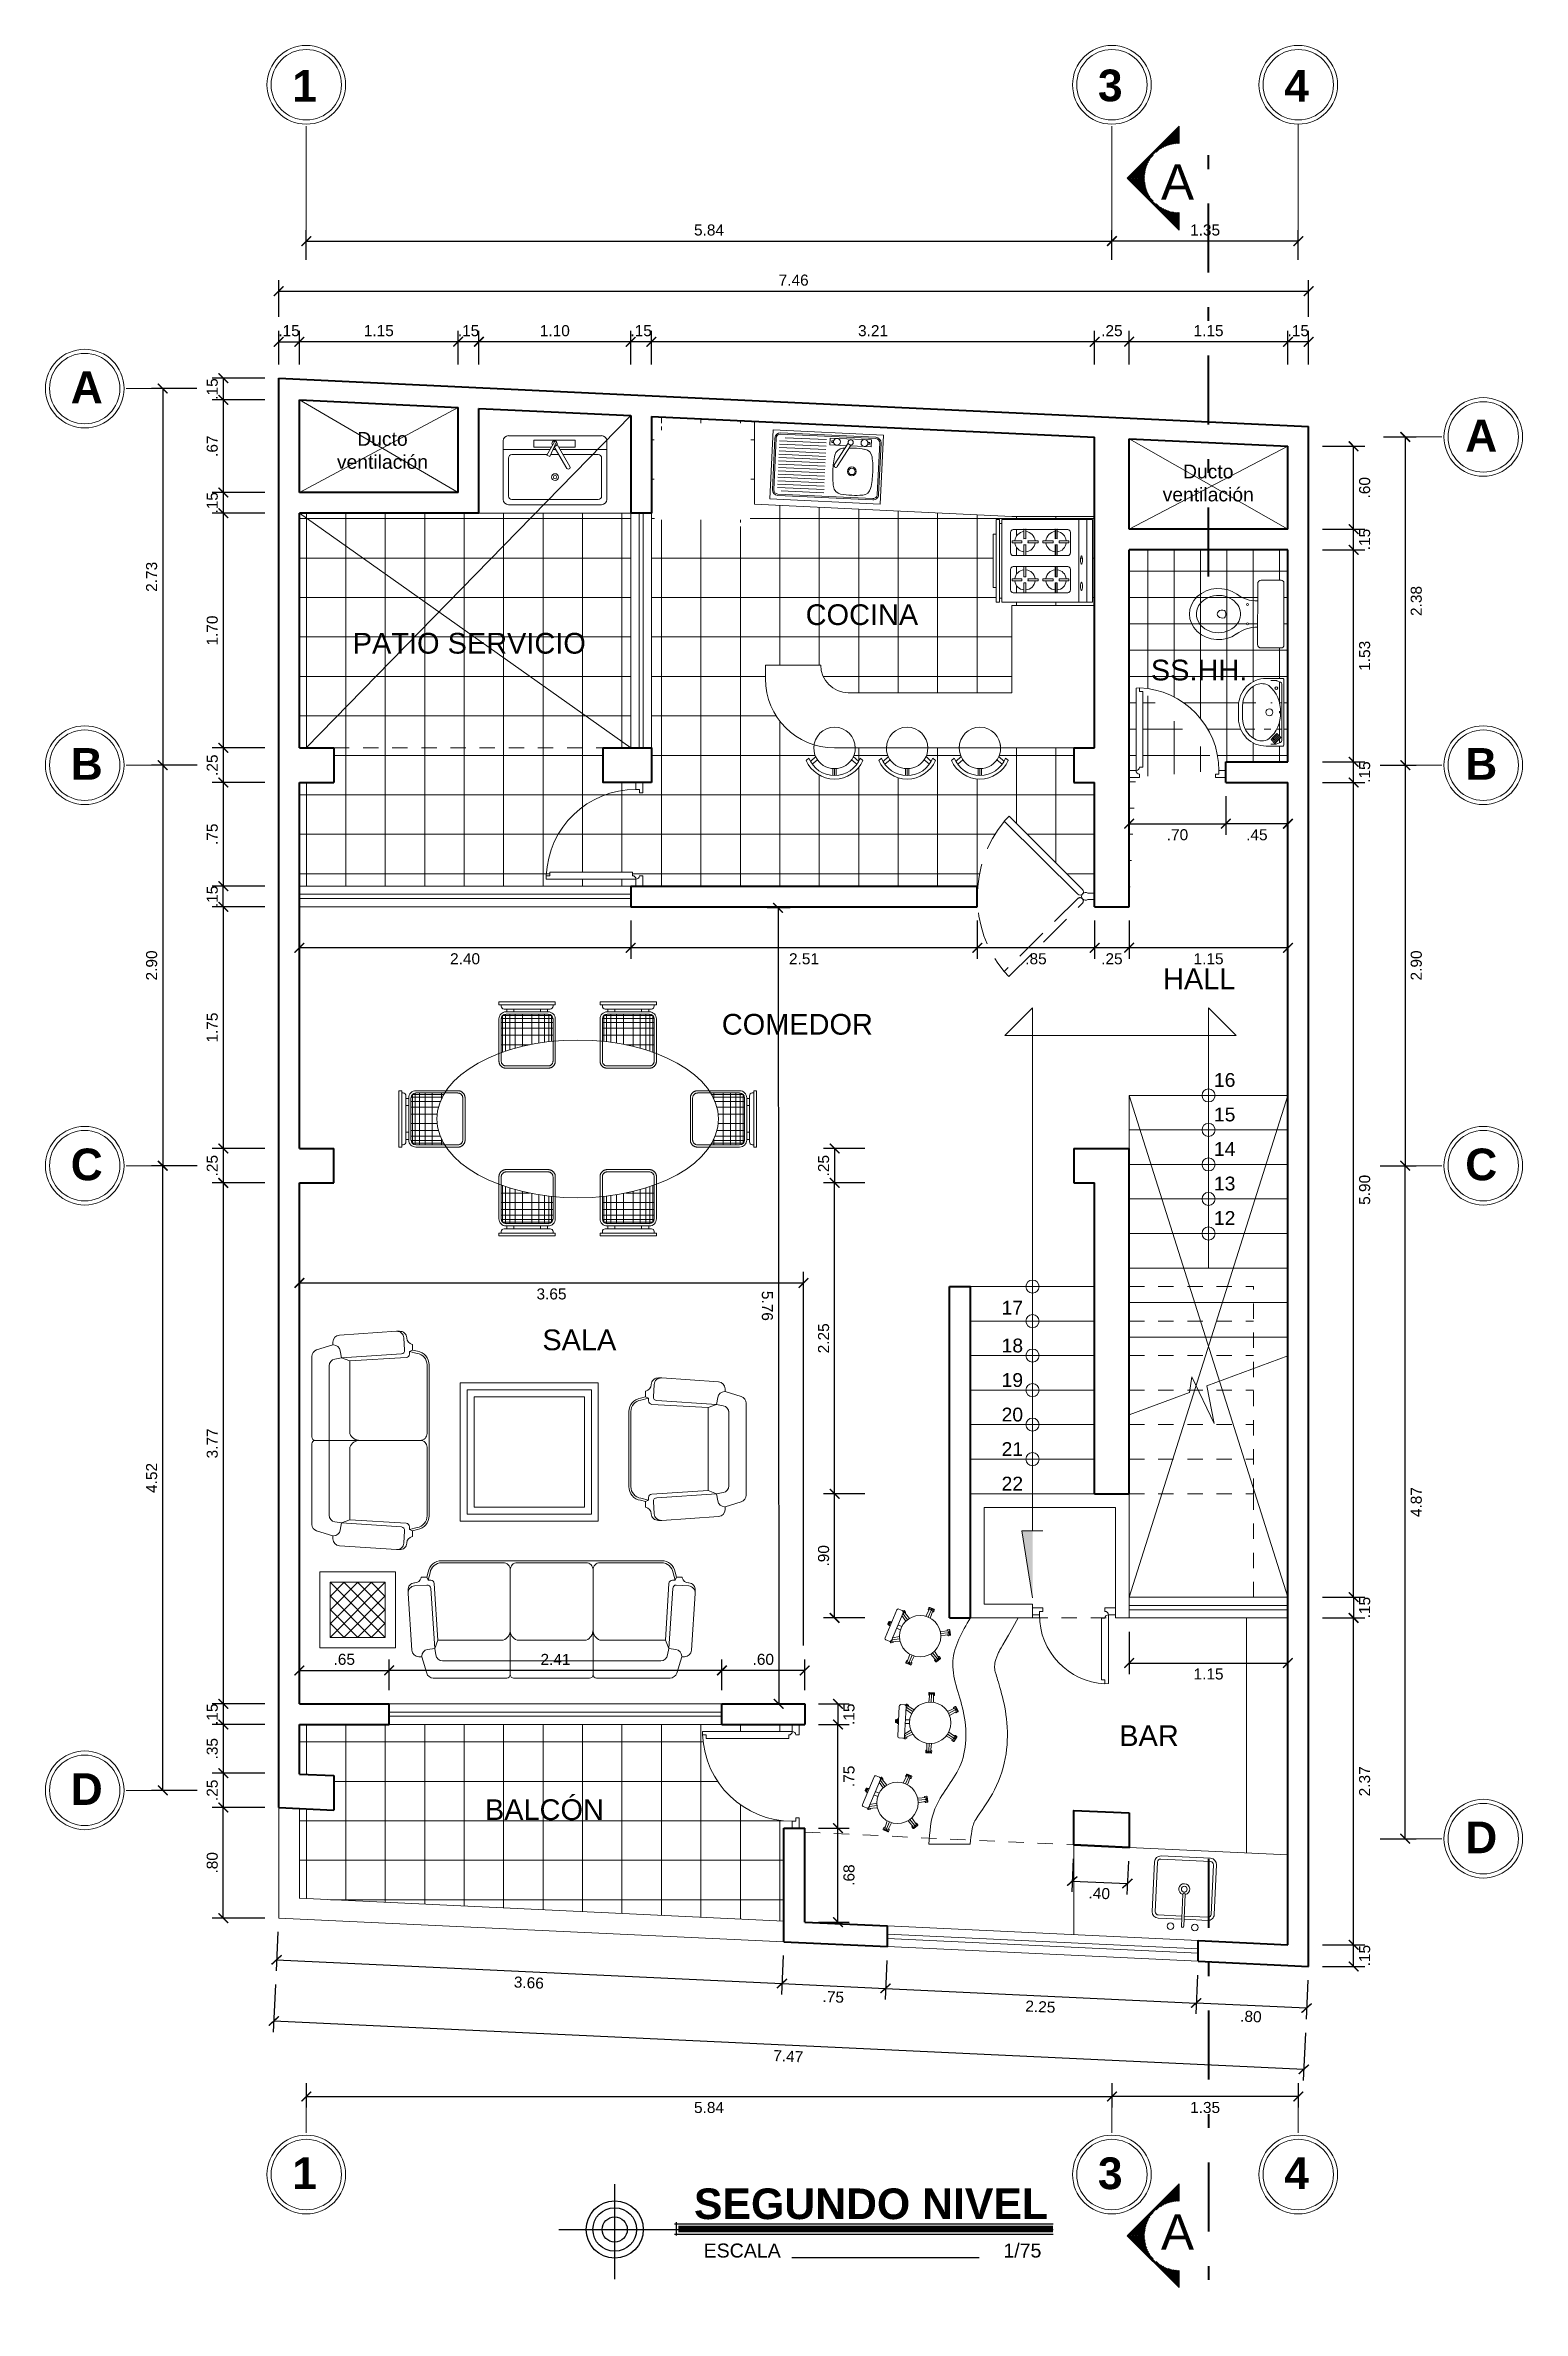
# Model space of a CAD drawing. Header units: millimetres. Extents: x 148 to 461, y 24 to 94.
# Drawn here: x 164.62 to 175.32, y 60.75 to 77.15 of the extents above; entities that cross this region are included whole.
import ezdxf

# ---------------------------------------------------------------- set-up
doc = ezdxf.new("R2010")
doc.units = ezdxf.units.MM
doc.header["$PDMODE"] = 32
for name, pattern in [('2PAV$0$DASHDOT', [1, 0.5, -0.25, 0, -0.25]), ('HIDDEN', [0.375, 0.25, -0.125]), ('HIDDEN2', [4.7625, 3.175, -1.5875])]:
    doc.linetypes.add(name, pattern=pattern)
doc.layers.get('0').update_dxf_attribs({"lineweight": 0})
doc.layers.get('Defpoints').update_dxf_attribs({"lineweight": 0})
for name, color, linetype, lineweight in [('A-Dims', 22, 'Continuous', 0), ('A-Furniture', 65, 'Continuous', 0), ('A-Hatch', 57, 'Continuous', 0), ('A-Kitchen', 44, 'Continuous', 0), ('A-Section', 178, '2PAV$0$DASHDOT', 40), ('A-Stair', 53, 'Continuous', 0), ('A-Text', 30, 'Continuous', 30), ('A-Wall', 153, 'Continuous', 40), ('A-Window Glass', 111, 'Continuous', 0), ('escalera', 252, 'Continuous', 0), ('mobiliario', 4, 'Continuous', 0), ('muros bajos', 223, 'HIDDEN2', 18), ('P-SANIT', 43, 'Continuous', 0), ('piso', 10, 'Continuous', 0), ('proyecciones', 33, 'HIDDEN2', 0), ('puertas', 40, 'Continuous', 0), ('TEXTO', 7, 'Continuous', 0)]:
    doc.layers.add(name, color=color, linetype=linetype, lineweight=lineweight)
doc.styles.add('ejes', font='swissel.ttf')
doc.styles.add('FITO', font='ARIAL.TTF')
doc.styles.add('TEX', font='swissk.ttf', dxfattribs={"height": 0.2})
doc.dimstyles.new('DIM50', dxfattribs={"dimtxt": 0.08, "dimasz": 0.07, "dimexe": 0.08, "dimexo": 0.1, "dimgap": 0.04, "dimtad": 2, "dimzin": 4, "dimdsep": 46, "dimtxsty": 'ejes', "dimblk": 'ARCHTICK', "dimcen": 0.05, "dimadec": 0, "dimazin": 0, "dimtfac": 1, "dimtix": 1, "dimtmove": 0, "dimatfit": 3, "dimfxl": 0.08, "dimarcsym": 0})
pattern_1 = [(90, (-4.9426, 0), (-0.28575, 6e-17), []), (180, (-4.9426, 0), (-6e-17, -0.28575), [])]

msp = doc.modelspace()

# ---------------------------------------------------------------- texts
at = {"layer": 'A-Dims', "char_height": 0.2295, "width": 0.94069}
for s, insert, attachment_point in [('{\\fArial|b1|i0|c0|p34;1}', (166.406, 76.742), 7), ('{\\fArial|b1|i0|c0|p34;3}', (172.241, 76.742), 7), ('{\\fArial|b1|i0|c0|p34;4}', (173.591, 76.742), 7), ('{\\fArial|b1|i0|c0|p34;A}', (164.801, 74.789), 1), ('{\\fArial|b1|i0|c0|p34;A}', (175.133, 74.439), 3), ('{\\fArial|b1|i0|c0|p34;B}', (164.801, 72.062), 1), ('{\\fArial|b1|i0|c0|p34;B}', (175.133, 72.062), 3), ('{\\fArial|b1|i0|c0|p34;C}', (164.801, 69.162), 1), ('{\\fArial|b1|i0|c0|p34;C}', (175.133, 69.162), 3), ('{\\fArial|b1|i0|c0|p34;D}', (164.801, 64.639), 1), ('{\\fArial|b1|i0|c0|p34;D}', (175.133, 64.289), 3), ('{\\fArial|b1|i0|c0|p34;1}', (166.406, 61.857), 1), ('{\\fArial|b1|i0|c0|p34;3}', (172.241, 61.857), 1), ('{\\fArial|b1|i0|c0|p34;4}', (173.591, 61.857), 1)]:
    msp.add_mtext(s, dxfattribs=dict(at, insert=insert, attachment_point=attachment_point))
at = {"layer": 'A-Text'}
for s, height, style, p in [('A', 0.258, 'TEX', (172.697, 76.032)), ('A', 0.258, 'TEX', (172.697, 61.188)), ('ESCALA', 0.1013, 'FITO', (169.385, 61.132)), ('1/75', 0.1013, 'FITO', (171.556, 61.132))]:
    msp.add_text(s, height=height, dxfattribs=dict(at, style=style)).set_placement(p)
at = {"layer": 'A-Text', "attachment_point": 1}
for s, insert, char_height, width in [('\\pxqc;{\\fArial|b0|i0|c0|p34;Ducto\\Pventilación}', (166.32, 74.351), 0.1, 1.47777), ('\\pxqc;{\\fArial|b0|i0|c0|p34;Ducto\\Pventilación}', (172.301, 74.115), 0.1, 1.47777), ('\\pxqc;{\\fArial|b0|i0|c0|p34;COCINA}', (169.571, 73.103), 0.15, 1.92123), ('\\pxqc;{\\fArial|b0|i0|c0|p34;PATIO SERVICIO}', (166.727, 72.896), 0.15, 1.92123), ('\\pxqc;{\\fArial|b0|i0|c0|p34;SS.HH.}', (172.013, 72.702), 0.15, 1.92123), ('\\pxqc;{\\fArial|b0|i0|c0|p34;HALL}', (172.014, 70.466), 0.15, 1.92123), ('\\pxqc;{\\fArial|b0|i0|c0|p34;COMEDOR}', (169.103, 70.137), 0.15, 1.92123), ('\\pxqc;{\\fArial|b0|i0|c0|p34;SALA}', (167.524, 67.852), 0.15, 1.92123), ('\\pxqc;{\\fArial|b0|i0|c0|p34;BAR}', (171.65, 64.986), 0.15, 1.92123), ('\\pxqc;{\\fArial|b0|i0|c0|p34;BALCÓN}', (167.271, 64.45), 0.15, 1.92123), ('{\\fArial|b1|i0|c0|p34;SEGUNDO NIVEL}', (169.315, 61.632), 0.22176, 10.94881)]:
    msp.add_mtext(s, dxfattribs=dict(at, insert=insert, char_height=char_height, width=width))
at = {"layer": 'TEXTO', "char_height": 0.1, "width": 1.43002, "attachment_point": 2}
for s, insert in [('{\\fArial|b0|i0|c0|p34;16}', (173.159, 69.709)), ('{\\fArial|b0|i0|c0|p34;15}', (173.159, 69.459)), ('{\\fArial|b0|i0|c0|p34;14}', (173.159, 69.209)), ('{\\fArial|b0|i0|c0|p34;13}', (173.159, 68.959)), ('{\\fArial|b0|i0|c0|p34;12}', (173.159, 68.709)), ('{\\fArial|b0|i0|c0|p34;17}', (171.621, 68.06)), ('{\\fArial|b0|i0|c0|p34;18}', (171.621, 67.786)), ('{\\fArial|b0|i0|c0|p34;19}', (171.621, 67.536)), ('{\\fArial|b0|i0|c0|p34;20}', (171.621, 67.286)), ('{\\fArial|b0|i0|c0|p34;21}', (171.621, 67.036)), ('{\\fArial|b0|i0|c0|p34;22}', (171.621, 66.786))]:
    msp.add_mtext(s, dxfattribs=dict(at, insert=insert))

# ---------------------------------------------------------------- blocks, each defined once
blk = doc.blocks.new('0D02D')
at = {"layer": 'P-SANIT'}
blk.add_lwpolyline([(0, -0.225), (0, 0.225, -0.414214), (0.02, 0.245), (0.165, 0.245, -0.414214), (0.19, 0.22), (0.19, -0.22, -0.414214), (0.165, -0.245), (0.02, -0.245, -0.414214)], format="xyb", close=True, dxfattribs=at)
for centre in [(0.264, 0.07), (0.264, -0.07)]:
    blk.add_circle(centre, 0.0075, dxfattribs=at)
for centre, radius, start, end in [((0.194, 0.345), 0.25, 269.146, 307.0592), ((0.457, 0), 0.0372, 134.7231, 225.2769), ((0.194, -0.345), 0.25, 52.9408, 90.854)]:
    blk.add_arc(centre, radius, start, end, dxfattribs=at)
for centre, major_axis, ratio, start_param, end_param in [((0.474, 0), (0.21, 0), 0.880952, 4.03357, 8.5328), ((0.446, 0), (-0.0364, 0), 0.800032, 1.138877, 5.144308)]:
    blk.add_ellipse(centre, major_axis=major_axis, ratio=ratio, start_param=start_param, end_param=end_param, dxfattribs=at)
blk.add_open_spline([(0.634, 0), (0.634, 0.032), (0.62, 0.064), (0.56, 0.122), (0.502, 0.141), (0.395, 0.126), (0.348, 0.094), (0.307, 0.015), (0.31, -0.031), (0.363, -0.107), (0.418, -0.135), (0.531, -0.135), (0.585, -0.107), (0.627, -0.047), (0.634, -0.023), (0.634, 0)], degree=3, knots=[0, 0, 0, 0, 0.739089, 0.739089, 1.723657, 1.723657, 2.708224, 2.708224, 3.692791, 3.692791, 4.714314, 4.714314, 5.735837, 5.735837, 6.283185, 6.283185, 6.283185, 6.283185], dxfattribs=at)
blk = doc.blocks.new('0D42D')
at = {"layer": 'P-SANIT'}
blk.add_lwpolyline([(0, -0.235), (0, 0.235, -0.414214), (0.01, 0.245), (0.129, 0.245, -0.414214), (0.329, 0.045), (0.329, -0.045, -0.414214), (0.129, -0.245), (0.01, -0.245, -0.414214)], format="xyb", close=True, dxfattribs=at)
for points in [[(0.095, -0.23), (0.058, -0.23, -0.091972), (0.052, -0.229), (0.025, -0.218, -0.310416), (0.015, -0.204), (0.015, 0.204, -0.310416), (0.025, 0.218), (0.052, 0.229, -0.091972), (0.058, 0.23), (0.095, 0.23)], [(0.198, 0.2, 0.236842), (0.109, 0.193, 0.231608), (0.025, 0)], [(0.198, 0.2, -0.296459), (0.299, 0.045), (0.299, -0.045, -0.270992), (0.212, -0.193, -0.270992)], [(0.212, -0.193, -0.27968), (0.109, -0.193, -0.231608), (0.025, 0)]]:
    blk.add_lwpolyline(points, format="xyb", dxfattribs=at)
for points in [[(0.023, -0.183), (0.051, -0.154), (0.058, -0.161), (0.03, -0.19)], [(0.03, -0.19), (0.058, -0.161), (0.065, -0.168), (0.037, -0.197)], [(0.037, -0.197), (0.065, -0.168), (0.072, -0.175), (0.044, -0.204)], [(0.044, -0.204), (0.072, -0.175), (0.079, -0.183), (0.051, -0.211)], [(0.051, -0.211), (0.079, -0.183), (0.086, -0.19), (0.058, -0.218)], [(0.058, -0.218), (0.086, -0.19), (0.093, -0.197), (0.065, -0.225)]]:
    blk.add_lwpolyline(points, close=True, dxfattribs=at)
for centre, radius in [((0.055, 0.175), 0.01), ((0.105, 0), 0.025)]:
    blk.add_circle(centre, radius, dxfattribs=at)
blk = doc.blocks.new('P70')
at = {"ltscale": 0.75}
blk.add_lwpolyline([(0.05, 0.025), (0.05, 0.623), (0.075, 0.624), (0.075, 0.598), (0.1, 0.598), (0.1, 0.05), (0.075, 0.05, -0.414214)], format="xyb", close=True, dxfattribs=at)
blk.add_lwpolyline([(0, 0.025), (0.05, 0.025, 0.414214), (0.075, 0), (0.075, -0.025), (0, -0.025)], format="xyb", dxfattribs=at)
blk.add_lwpolyline([(0.7, 0.025), (0.65, 0.025), (0.65, 0), (0.625, 0), (0.625, -0.025), (0.7, -0.025)], dxfattribs=at)
at = {"color": 9, "ltscale": 0.75}
blk.add_arc((0.05, 0.025), 0.6, 0, 87.612, dxfattribs=at)
at = {"flags": 3}
blk.add_attdef('COCO', (0, 0), '', height=0.1, dxfattribs=at)
blk = doc.blocks.new('P60')
at = {"ltscale": 0.75}
blk.add_lwpolyline([(0.075, 0.05, -0.414214), (0.05, 0.025), (0.05, 0.522), (0.075, 0.524), (0.075, 0.497), (0.1, 0.497), (0.1, 0.05)], format="xyb", close=True, dxfattribs=at)
blk.add_lwpolyline([(0, 0.025), (0.05, 0.025, 0.414214), (0.075, 0), (0.075, -0.025), (0, -0.025)], format="xyb", dxfattribs=at)
blk.add_lwpolyline([(0.6, 0.025), (0.55, 0.025), (0.55, 0), (0.525, 0), (0.525, -0.025), (0.6, -0.025)], dxfattribs=at)
at = {"color": 9, "ltscale": 0.75}
blk.add_arc((0.05, 0.025), 0.5, 0, 87.134, dxfattribs=at)
at = {"flags": 3}
blk.add_attdef('COCO', (0, 0), '', height=0.1, dxfattribs=at)
blk = doc.blocks.new('A$C66470BD4')
at = {"layer": 'A-Kitchen'}
for p, q in [((0.05, 0.588), (0.45, 0.588)), ((0.05, 0.563), (0.45, 0.563)), ((0, 0.138), (0, 0.538)), ((0.025, 0.138), (0.025, 0.538)), ((0.475, 0.538), (0.475, 0.138)), ((0.5, 0.538), (0.5, 0.138)), ((0.24, 0.032), (0.24, 0.289)), ((0.26, 0.032), (0.26, 0.289)), ((0.24, 0.113), (0.05, 0.113)), ((0.24, 0.088), (0.05, 0.088)), ((0.45, 0.113), (0.26, 0.113)), ((0.45, 0.088), (0.26, 0.088))]:
    blk.add_line(p, q, dxfattribs=at)
for points in [[(0.24, 0.289, -1), (0.26, 0.289)], [(0.24, 0.032, 1), (0.26, 0.032)]]:
    blk.add_lwpolyline(points, format="xyb", dxfattribs=at)
for centre, radius in [((0.25, 0.33), 0.0233), ((0.152, 0.027), 0.0266), ((0.348, 0.027), 0.0266)]:
    blk.add_circle(centre, radius, dxfattribs=at)
for centre, radius, start, end in [((0.05, 0.538), 0.05, 90, 180), ((0.05, 0.538), 0.025, 90, 180), ((0.45, 0.538), 0.05, 0, 90), ((0.45, 0.538), 0.025, 0, 90), ((0.25, 0.33), 0.0442, 282.7116, 256.5592), ((0.05, 0.138), 0.05, 180, 270), ((0.05, 0.138), 0.025, 180, 270), ((0.45, 0.138), 0.025, 270, 0), ((0.45, 0.138), 0.05, 270, 0)]:
    blk.add_arc(centre, radius, start, end, dxfattribs=at)
blk = doc.blocks.new('COMEDOR01')
at = {"layer": 'A-Furniture'}
for p, q in [((-356.893, -48.877), (-356.893, -49.137)), ((-356.893, -48.877), (-356.545, -48.877)), ((-356.873, -48.867), (-356.873, -49.13)), ((-356.869, -48.867), (-356.569, -48.867)), ((-356.864, -48.851), (-356.864, -48.831)), ((-356.843, -48.867), (-356.843, -49.12)), ((-356.814, -48.851), (-356.814, -48.831)), ((-356.803, -48.867), (-356.803, -49.108)), ((-356.753, -48.867), (-356.753, -49.096)), ((-356.685, -48.867), (-356.685, -49.081)), ((-356.635, -48.867), (-356.635, -49.072)), ((-356.624, -48.851), (-356.624, -48.831)), ((-356.595, -48.867), (-356.595, -49.066)), ((-356.574, -48.851), (-356.574, -48.831)), ((-356.565, -48.867), (-356.565, -49.062)), ((-356.545, -48.877), (-356.545, -49.06)), ((-355.827, -48.877), (-356.175, -48.877)), ((-356.175, -48.877), (-356.175, -49.06)), ((-356.155, -48.867), (-356.155, -49.062)), ((-355.851, -48.867), (-356.151, -48.867)), ((-356.146, -48.851), (-356.146, -48.831)), ((-356.125, -48.867), (-356.125, -49.066)), ((-356.096, -48.851), (-356.096, -48.831)), ((-356.085, -48.867), (-356.085, -49.072)), ((-356.035, -48.867), (-356.035, -49.081)), ((-355.967, -48.867), (-355.967, -49.096)), ((-355.917, -48.867), (-355.917, -49.108)), ((-355.906, -48.851), (-355.906, -48.831)), ((-355.877, -48.867), (-355.877, -49.12)), ((-355.856, -48.851), (-355.856, -48.831)), ((-355.847, -48.867), (-355.847, -49.13)), ((-355.827, -48.877), (-355.827, -49.137)), ((-356.903, -48.897), (-356.536, -48.897)), ((-356.903, -49.14), (-356.903, -48.901)), ((-356.903, -48.927), (-356.535, -48.927)), ((-356.903, -48.967), (-356.535, -48.967)), ((-356.903, -49.017), (-356.535, -49.017)), ((-356.535, -48.901), (-356.535, -49.059)), ((-355.818, -48.897), (-356.185, -48.897)), ((-356.185, -48.901), (-356.185, -49.059)), ((-355.817, -48.927), (-356.185, -48.927)), ((-355.817, -48.967), (-356.185, -48.967)), ((-355.817, -49.017), (-356.185, -49.017)), ((-355.817, -49.14), (-355.817, -48.901)), ((-356.903, -49.084), (-356.702, -49.084)), ((-355.817, -49.084), (-356.018, -49.084)), ((-357.56, -49.465), (-357.58, -49.465)), ((-357.56, -49.515), (-357.58, -49.515)), ((-357.544, -49.457), (-357.322, -49.457)), ((-357.544, -49.461), (-357.544, -49.761)), ((-357.544, -49.487), (-357.335, -49.487)), ((-357.544, -49.527), (-357.349, -49.527)), ((-357.534, -49.437), (-357.311, -49.437)), ((-357.534, -49.437), (-357.534, -49.785)), ((-357.514, -49.427), (-357.514, -49.794)), ((-357.305, -49.427), (-357.51, -49.427)), ((-357.484, -49.427), (-357.484, -49.794)), ((-357.444, -49.427), (-357.444, -49.794)), ((-357.394, -49.427), (-357.394, -49.794)), ((-357.326, -49.427), (-357.326, -49.466)), ((-355.415, -49.427), (-355.21, -49.427)), ((-355.186, -49.437), (-355.409, -49.437)), ((-355.177, -49.457), (-355.399, -49.457)), ((-355.394, -49.427), (-355.394, -49.466)), ((-355.176, -49.487), (-355.385, -49.487)), ((-355.176, -49.527), (-355.371, -49.527)), ((-355.326, -49.427), (-355.326, -49.794)), ((-355.276, -49.427), (-355.276, -49.794)), ((-355.236, -49.427), (-355.236, -49.794)), ((-355.206, -49.427), (-355.206, -49.794)), ((-355.186, -49.437), (-355.186, -49.785)), ((-355.176, -49.461), (-355.176, -49.761)), ((-355.16, -49.465), (-355.14, -49.465)), ((-355.16, -49.515), (-355.14, -49.515)), ((-357.544, -49.577), (-357.36, -49.577)), ((-357.544, -49.644), (-357.358, -49.644)), ((-355.176, -49.644), (-355.362, -49.644)), ((-355.176, -49.577), (-355.36, -49.577)), ((-357.56, -49.706), (-357.58, -49.706)), ((-357.56, -49.756), (-357.58, -49.756)), ((-357.544, -49.694), (-357.349, -49.694)), ((-357.544, -49.734), (-357.335, -49.734)), ((-357.544, -49.764), (-357.322, -49.764)), ((-357.534, -49.784), (-357.311, -49.784)), ((-357.51, -49.794), (-357.305, -49.794)), ((-357.326, -49.755), (-357.326, -49.794)), ((-355.21, -49.794), (-355.415, -49.794)), ((-355.186, -49.784), (-355.409, -49.784)), ((-355.177, -49.764), (-355.399, -49.764)), ((-355.394, -49.755), (-355.394, -49.794)), ((-355.176, -49.734), (-355.385, -49.734)), ((-355.176, -49.694), (-355.371, -49.694)), ((-355.16, -49.706), (-355.14, -49.706)), ((-355.16, -49.756), (-355.14, -49.756)), ((-356.903, -50.081), (-356.903, -50.321)), ((-356.903, -50.137), (-356.702, -50.137)), ((-356.893, -50.345), (-356.893, -50.084)), ((-356.873, -50.354), (-356.873, -50.091)), ((-356.843, -50.354), (-356.843, -50.101)), ((-356.803, -50.354), (-356.803, -50.113)), ((-356.753, -50.354), (-356.753, -50.126)), ((-356.685, -50.354), (-356.685, -50.14)), ((-356.635, -50.354), (-356.635, -50.149)), ((-356.595, -50.354), (-356.595, -50.155)), ((-356.565, -50.354), (-356.565, -50.159)), ((-356.545, -50.345), (-356.545, -50.161)), ((-356.535, -50.321), (-356.535, -50.162)), ((-356.185, -50.321), (-356.185, -50.162)), ((-356.175, -50.345), (-356.175, -50.161)), ((-356.155, -50.354), (-356.155, -50.159)), ((-356.125, -50.354), (-356.125, -50.155)), ((-356.085, -50.354), (-356.085, -50.149)), ((-356.035, -50.354), (-356.035, -50.14)), ((-355.817, -50.137), (-356.018, -50.137)), ((-355.967, -50.354), (-355.967, -50.126)), ((-355.917, -50.354), (-355.917, -50.113)), ((-355.877, -50.354), (-355.877, -50.101)), ((-355.847, -50.354), (-355.847, -50.091)), ((-355.827, -50.345), (-355.827, -50.084)), ((-355.817, -50.081), (-355.817, -50.321)), ((-356.903, -50.204), (-356.535, -50.204)), ((-356.903, -50.254), (-356.535, -50.254)), ((-356.903, -50.294), (-356.535, -50.294)), ((-356.903, -50.324), (-356.536, -50.324)), ((-355.817, -50.204), (-356.185, -50.204)), ((-355.817, -50.254), (-356.185, -50.254)), ((-355.817, -50.294), (-356.185, -50.294)), ((-355.818, -50.324), (-356.185, -50.324)), ((-356.893, -50.344), (-356.545, -50.344)), ((-356.869, -50.354), (-356.569, -50.354)), ((-356.864, -50.371), (-356.864, -50.391)), ((-356.814, -50.371), (-356.814, -50.391)), ((-356.624, -50.371), (-356.624, -50.391)), ((-356.574, -50.371), (-356.574, -50.391)), ((-355.827, -50.344), (-356.175, -50.344)), ((-355.851, -50.354), (-356.151, -50.354)), ((-356.146, -50.371), (-356.146, -50.391)), ((-356.096, -50.371), (-356.096, -50.391)), ((-355.906, -50.371), (-355.906, -50.391)), ((-355.856, -50.371), (-355.856, -50.391))]:
    blk.add_line(p, q, dxfattribs=at)
at = {"layer": 'A-Furniture', "linetype": 'HIDDEN2', "ltscale": 0.5}
for p, q in [((-356.903, -49.201), (-356.903, -49.14)), ((-356.535, -49.059), (-356.535, -49.201)), ((-356.185, -49.059), (-356.185, -49.201)), ((-355.817, -49.201), (-355.817, -49.14)), ((-356.569, -49.234), (-356.869, -49.234)), ((-356.151, -49.234), (-355.851, -49.234)), ((-357.21, -49.427), (-357.305, -49.427)), ((-357.176, -49.761), (-357.176, -49.461)), ((-355.544, -49.761), (-355.544, -49.461)), ((-355.51, -49.427), (-355.415, -49.427)), ((-357.305, -49.794), (-357.21, -49.794)), ((-355.415, -49.794), (-355.51, -49.794)), ((-356.569, -49.987), (-356.869, -49.987)), ((-356.151, -49.987), (-355.851, -49.987)), ((-356.903, -50.021), (-356.903, -50.081)), ((-356.535, -50.162), (-356.535, -50.021)), ((-356.185, -50.162), (-356.185, -50.021)), ((-355.817, -50.021), (-355.817, -50.081))]:
    blk.add_line(p, q, dxfattribs=at)
at = {"layer": 'A-Furniture'}
for points in [[(-356.919, -48.801), (-356.519, -48.801), (-356.519, -48.781), (-356.919, -48.781)], [(-355.801, -48.801), (-356.201, -48.801), (-356.201, -48.781), (-355.801, -48.781)], [(-357.61, -49.411), (-357.61, -49.811), (-357.63, -49.811), (-357.63, -49.411)], [(-355.11, -49.411), (-355.11, -49.811), (-355.09, -49.811), (-355.09, -49.411)], [(-356.919, -50.421), (-356.519, -50.421), (-356.519, -50.441), (-356.919, -50.441)], [(-355.801, -50.421), (-356.201, -50.421), (-356.201, -50.441), (-355.801, -50.441)]]:
    blk.add_lwpolyline(points, close=True, dxfattribs=at)
for points in [[(-356.919, -49.146), (-356.919, -48.901, -0.414214), (-356.869, -48.851), (-356.569, -48.851, -0.414214), (-356.519, -48.901), (-356.519, -49.058)], [(-356.903, -48.801), (-356.903, -48.811, 0.414214), (-356.883, -48.831), (-356.555, -48.831, 0.414214), (-356.535, -48.811), (-356.535, -48.801)], [(-355.801, -49.146), (-355.801, -48.901, 0.414214), (-355.851, -48.851), (-356.151, -48.851, 0.414214), (-356.201, -48.901), (-356.201, -49.058)], [(-355.817, -48.801), (-355.817, -48.811, -0.414214), (-355.837, -48.831), (-356.165, -48.831, -0.414214), (-356.185, -48.811), (-356.185, -48.801)], [(-357.61, -49.427), (-357.6, -49.427, -0.414214), (-357.58, -49.447), (-357.58, -49.774, -0.414214), (-357.6, -49.794), (-357.61, -49.794)], [(-357.294, -49.411), (-357.51, -49.411, 0.414214), (-357.56, -49.461), (-357.56, -49.761, 0.414214), (-357.51, -49.811), (-357.294, -49.811)], [(-355.426, -49.411), (-355.21, -49.411, -0.414214), (-355.16, -49.461), (-355.16, -49.761, -0.414214), (-355.21, -49.811), (-355.426, -49.811)], [(-355.11, -49.427), (-355.12, -49.427, 0.414214), (-355.14, -49.447), (-355.14, -49.774, 0.414214), (-355.12, -49.794), (-355.11, -49.794)], [(-356.919, -50.075), (-356.919, -50.321, 0.414214), (-356.869, -50.371), (-356.569, -50.371, 0.414214), (-356.519, -50.321), (-356.519, -50.163)], [(-355.801, -50.075), (-355.801, -50.321, -0.414214), (-355.851, -50.371), (-356.151, -50.371, -0.414214), (-356.201, -50.321), (-356.201, -50.163)], [(-356.903, -50.421), (-356.903, -50.411, -0.414214), (-356.883, -50.391), (-356.555, -50.391, -0.414214), (-356.535, -50.411), (-356.535, -50.421)], [(-355.817, -50.421), (-355.817, -50.411, 0.414214), (-355.837, -50.391), (-356.165, -50.391, 0.414214), (-356.185, -50.411), (-356.185, -50.421)]]:
    blk.add_lwpolyline(points, format="xyb", dxfattribs=at)
at = {"layer": 'A-Furniture', "linetype": 'HIDDEN2', "ltscale": 0.5}
for points in [[(-356.519, -49.058), (-356.519, -49.201, -0.414214), (-356.569, -49.251), (-356.869, -49.251, -0.414214), (-356.919, -49.201), (-356.919, -49.146)], [(-356.201, -49.058), (-356.201, -49.201, 0.414214), (-356.151, -49.251), (-355.851, -49.251, 0.414214), (-355.801, -49.201), (-355.801, -49.146)], [(-357.294, -49.811), (-357.21, -49.811, 0.414214), (-357.16, -49.761), (-357.16, -49.461, 0.414214), (-357.21, -49.411), (-357.294, -49.411)], [(-355.426, -49.811), (-355.51, -49.811, -0.414214), (-355.56, -49.761), (-355.56, -49.461, -0.414214), (-355.51, -49.411), (-355.426, -49.411)], [(-356.519, -50.163), (-356.519, -50.021, 0.414214), (-356.569, -49.971), (-356.869, -49.971, 0.414214), (-356.919, -50.021), (-356.919, -50.075)], [(-356.201, -50.163), (-356.201, -50.021, -0.414214), (-356.151, -49.971), (-355.851, -49.971, -0.414214), (-355.801, -50.021), (-355.801, -50.075)]]:
    blk.add_lwpolyline(points, format="xyb", dxfattribs=at)
at = {"layer": 'A-Furniture'}
for centre, start, end in [((-356.869, -48.901), 90, 180), ((-356.569, -48.901), 0, 90), ((-356.151, -48.901), 90, 180), ((-355.851, -48.901), 0, 90), ((-357.51, -49.461), 90, 180), ((-355.21, -49.461), 0, 90), ((-357.51, -49.761), 180, 270), ((-355.21, -49.761), 270, 0), ((-356.869, -50.321), 180, 270), ((-356.569, -50.321), 270, 0), ((-356.151, -50.321), 180, 270), ((-355.851, -50.321), 270, 0)]:
    blk.add_arc(centre, 0.0337, start, end, dxfattribs=at)
at = {"layer": 'A-Furniture', "linetype": 'HIDDEN2', "ltscale": 0.5}
for centre, start, end in [((-356.869, -49.201), 180, 270), ((-356.569, -49.201), 270, 0), ((-356.151, -49.201), 180, 270), ((-355.851, -49.201), 270, 0), ((-357.21, -49.461), 0, 90), ((-355.51, -49.461), 90, 180), ((-357.21, -49.761), 270, 0), ((-355.51, -49.761), 180, 270), ((-356.869, -50.021), 90, 180), ((-356.569, -50.021), 0, 90), ((-356.151, -50.021), 90, 180), ((-355.851, -50.021), 0, 90)]:
    blk.add_arc(centre, 0.0337, start, end, dxfattribs=at)
at = {"layer": 'A-Furniture'}
blk.add_ellipse((-356.36, -49.611), major_axis=(-1, 0), ratio=0.56, dxfattribs=at)
blk = doc.blocks.new('P-bb-90')
at = {"color": 9, "linetype": 'HIDDEN'}
blk.add_lwpolyline([(0.13, 0.017), (0.695, 0.577), (0.657, 0.615), (0.094, 0.053, 1)], format="xyb", close=True, dxfattribs=at)
blk.add_lwpolyline([(0, -0.025), (0.053, -0.025, 1.863325), (0.053, 0.025), (0, 0.025)], format="xyb")
blk.add_lwpolyline([(0.655, -0.615), (0.094, -0.053, -1), (0.13, -0.017), (0.694, -0.577)], format="xyb", close=True)
blk.add_arc((-0.004, 0.001), 0.904, 320.3322, 39.4691, dxfattribs=at)
blk = doc.blocks.new('Fregadero derecho')
for p, q in [((1.12, -0.5), (1.12, 0)), ((1.12, 0), (1.92, 0)), ((1.92, 0), (1.92, -0.5)), ((1.135, -0.432), (1.135, -0.058)), ((1.145, -0.432), (1.145, -0.058)), ((1.508, -0.076), (1.17, -0.076)), ((1.508, -0.1), (1.17, -0.1)), ((1.508, -0.124), (1.17, -0.124)), ((1.508, -0.149), (1.17, -0.149)), ((1.175, -0.018), (1.865, -0.018)), ((1.175, -0.028), (1.865, -0.028)), ((1.508, -0.052), (1.21, -0.052)), ((1.562, -0.058), (1.548, -0.058)), ((1.548, -0.058), (1.548, -0.07)), ((1.548, -0.07), (1.562, -0.07)), ((1.574, -0.231), (1.667, -0.07)), ((1.689, -0.082), (1.596, -0.243)), ((1.809, -0.058), (1.823, -0.058)), ((1.823, -0.07), (1.809, -0.07)), ((1.823, -0.058), (1.823, -0.07)), ((1.895, -0.058), (1.895, -0.432)), ((1.905, -0.058), (1.905, -0.432)), ((1.508, -0.173), (1.17, -0.173)), ((1.508, -0.197), (1.17, -0.197)), ((1.508, -0.221), (1.17, -0.221)), ((1.508, -0.245), (1.17, -0.245)), ((1.508, -0.269), (1.17, -0.269)), ((1.508, -0.293), (1.17, -0.293)), ((1.508, -0.317), (1.17, -0.317)), ((1.508, -0.341), (1.17, -0.341)), ((1.508, -0.366), (1.17, -0.366)), ((1.508, -0.39), (1.17, -0.39)), ((1.508, -0.414), (1.17, -0.414)), ((1.175, -0.462), (1.865, -0.462)), ((1.175, -0.472), (1.865, -0.472)), ((1.508, -0.438), (1.198, -0.438)), ((1.92, -0.5), (1.12, -0.5))]:
    blk.add_line(p, q)
blk.add_lwpolyline([(1.685, -0.089), (1.835, -0.089), (1.835, -0.039), (1.535, -0.039), (1.535, -0.089), (1.656, -0.089)])
for centre, radius in [((1.585, -0.064), 0.025), ((1.685, -0.064), 0.0187), ((1.785, -0.064), 0.025), ((1.703, -0.273), 0.0323), ((1.703, -0.273), 0.0234)]:
    blk.add_circle(centre, radius)
for centre, radius, start, end in [((1.175, -0.058), 0.04, 90, 180), ((1.175, -0.058), 0.03, 90, 180), ((2.202, -0.275), 0.637, 169.6188, 180), ((1.638, -0.172), 0.0638, 97.23, 169.6188), ((1.71, -0.741), 0.637, 95.7272, 97.23), ((1.71, -0.741), 0.637, 90, 93.0048), ((1.71, -0.741), 0.637, 82.77, 90), ((1.782, -0.172), 0.0638, 10.3812, 82.77), ((1.218, -0.275), 0.637, 0, 10.3812), ((1.865, -0.058), 0.04, 0, 90), ((1.865, -0.058), 0.03, 0, 90), ((2.202, -0.275), 0.637, 180, 190.3812), ((1.585, -0.237), 0.0125, 150, 330), ((1.218, -0.275), 0.637, 349.6188, 0), ((1.175, -0.432), 0.04, 180, 270), ((1.175, -0.432), 0.03, 180, 270), ((1.638, -0.378), 0.0638, 190.3812, 262.77), ((1.71, 0.191), 0.637, 262.77, 270), ((1.71, 0.191), 0.637, 270, 277.23), ((1.782, -0.378), 0.0638, 277.23, 349.6188), ((1.865, -0.432), 0.03, 270, 0), ((1.865, -0.432), 0.04, 270, 0)]:
    blk.add_arc(centre, radius, start, end)
blk = doc.blocks.new('A$C0D2A0BB6')
at = {"layer": 'A-Kitchen'}
for p, q in [((0.1, 1.784), (0, 1.784)), ((0, 1.784), (0, 1.384)), ((0.673, 1.47), (0.691, 1.49)), ((0, 1.384), (0, 1.384)), ((0.663, 1.42), (0.697, 1.459)), ((0.685, 1.407), (0.718, 1.445)), ((0.2, 1.184), (0.2, 0)), ((0.6, 1.284), (0.6, 0)), ((0.685, 1.161), (0.718, 1.123)), ((0.75, 1.296), (0.8, 1.296)), ((0.75, 1.284), (0.8, 1.284)), ((0.75, 1.271), (0.8, 1.271)), ((0.663, 1.148), (0.697, 1.109)), ((0.673, 1.098), (0.691, 1.078)), ((0.663, 0.894), (0.697, 0.932)), ((0.673, 0.944), (0.691, 0.963)), ((0.685, 0.881), (0.718, 0.919)), ((0.75, 0.77), (0.8, 0.77)), ((0.75, 0.758), (0.8, 0.758)), ((0.75, 0.745), (0.8, 0.745)), ((0.663, 0.621), (0.697, 0.583)), ((0.673, 0.571), (0.691, 0.552)), ((0.685, 0.634), (0.718, 0.596)), ((0.663, 0.367), (0.697, 0.406)), ((0.673, 0.417), (0.691, 0.437)), ((0.685, 0.355), (0.718, 0.392)), ((0.75, 0.244), (0.8, 0.244)), ((0.75, 0.231), (0.8, 0.231)), ((0.75, 0.219), (0.8, 0.219)), ((0.663, 0.095), (0.697, 0.056)), ((0.673, 0.045), (0.691, 0.025)), ((0.685, 0.108), (0.718, 0.07))]:
    blk.add_line(p, q, dxfattribs=at)
for centre, radius, start, end in [((0.1, 1.284), 0.5, 360, 90), ((0.6, 1.284), 0.225, 293.8203, 66.1797), ((0, 1.184), 0.2, 360, 90), ((0.6, 1.284), 0.15, 90, 270), ((0.6, 1.284), 0.15, 261.3731, 98.6269), ((0.6, 1.284), 0.2, 291.5588, 68.4412), ((0.6, 0.758), 0.15, 90, 270), ((0.6, 0.758), 0.15, 261.3731, 98.6269), ((0.6, 0.758), 0.2, 291.5588, 68.4412), ((0.6, 0.758), 0.225, 293.8203, 66.1797), ((0.6, 0.231), 0.15, 90, 270), ((0.6, 0.231), 0.15, 261.3731, 98.6269), ((0.6, 0.231), 0.2, 291.5588, 68.4412), ((0.6, 0.231), 0.225, 293.8203, 66.1797)]:
    blk.add_arc(centre, radius, start, end, dxfattribs=at)
blk = doc.blocks.new('A$C01DE3050')
at = {"layer": 'A-Kitchen'}
for p, q in [((0.03, 0.655), (0.03, 0.673)), ((0.107, 0.72), (0.493, 0.72)), ((0.107, 0.697), (0.107, 0.72)), ((0.493, 0.697), (0.493, 0.72)), ((0.57, 0.655), (0.57, 0.673)), ((0.6, 0.655), (0, 0.655)), ((0, 0.655), (0, 0)), ((0.069, 0.497), (0.141, 0.497)), ((0.155, 0.582), (0.17, 0.582)), ((0.155, 0.582), (0.155, 0.511)), ((0.17, 0.582), (0.17, 0.511)), ((0.183, 0.497), (0.258, 0.497)), ((0.417, 0.497), (0.342, 0.497)), ((0.43, 0.582), (0.43, 0.511)), ((0.445, 0.582), (0.43, 0.582)), ((0.445, 0.582), (0.445, 0.511)), ((0.531, 0.497), (0.459, 0.497)), ((0.6, 0), (0.6, 0.655)), ((0.069, 0.482), (0.141, 0.482)), ((0.155, 0.468), (0.155, 0.394)), ((0.155, 0.394), (0.17, 0.394)), ((0.155, 0.359), (0.17, 0.359)), ((0.155, 0.284), (0.155, 0.359)), ((0.17, 0.468), (0.17, 0.394)), ((0.17, 0.284), (0.17, 0.359)), ((0.183, 0.482), (0.258, 0.482)), ((0.417, 0.482), (0.342, 0.482)), ((0.43, 0.468), (0.43, 0.394)), ((0.445, 0.394), (0.43, 0.394)), ((0.43, 0.284), (0.43, 0.359)), ((0.445, 0.359), (0.43, 0.359)), ((0.445, 0.468), (0.445, 0.394)), ((0.445, 0.284), (0.445, 0.359)), ((0.531, 0.482), (0.459, 0.482)), ((0.069, 0.271), (0.141, 0.271)), ((0.069, 0.256), (0.141, 0.256)), ((0.155, 0.17), (0.155, 0.242)), ((0.155, 0.17), (0.17, 0.17)), ((0.17, 0.17), (0.17, 0.242)), ((0.183, 0.271), (0.258, 0.271)), ((0.183, 0.256), (0.258, 0.256)), ((0.417, 0.271), (0.342, 0.271)), ((0.417, 0.256), (0.342, 0.256)), ((0.43, 0.17), (0.43, 0.242)), ((0.445, 0.17), (0.43, 0.17)), ((0.445, 0.17), (0.445, 0.242)), ((0.531, 0.271), (0.459, 0.271)), ((0.531, 0.256), (0.459, 0.256)), ((0, 0.099), (0.6, 0.099)), ((0, 0.041), (0.6, 0.041)), ((0, 0), (0.6, 0))]:
    blk.add_line(p, q, dxfattribs=at)
blk.add_lwpolyline([(0, 0.673), (0.6, 0.673), (0.6, 0.697), (0, 0.697)], close=True, dxfattribs=at)
for points in [[(0.089, 0.593), (0.238, 0.593, -0.414214), (0.258, 0.573), (0.258, 0.179, -0.414214), (0.238, 0.159), (0.089, 0.159, -0.414214), (0.069, 0.179), (0.069, 0.573, -0.414214)], [(0.506, 0.593), (0.358, 0.593, 0.414214), (0.338, 0.573), (0.338, 0.179, 0.414214), (0.358, 0.159), (0.506, 0.159, 0.414214), (0.526, 0.179), (0.526, 0.573, 0.414214)]]:
    blk.add_lwpolyline(points, format="xyb", close=True, dxfattribs=at)
for centre, radius, start, end in [((0.162, 0.489), 0.0737, 95.8383, 174.1617), ((0.162, 0.489), 0.0224, 160.4407, 199.5593), ((0.162, 0.489), 0.0224, 70.4407, 109.5593), ((0.162, 0.489), 0.0737, 5.8383, 84.1617), ((0.162, 0.489), 0.0224, 340.4407, 19.5593), ((0.438, 0.489), 0.0737, 95.8383, 174.1617), ((0.438, 0.489), 0.0224, 160.4407, 199.5593), ((0.438, 0.489), 0.0224, 70.4407, 109.5593), ((0.438, 0.489), 0.0737, 5.8383, 84.1617), ((0.438, 0.489), 0.0224, 340.4407, 19.5593), ((0.162, 0.489), 0.0737, 185.8383, 264.1617), ((0.162, 0.263), 0.0737, 95.8383, 174.1617), ((0.162, 0.489), 0.0224, 250.4407, 289.5593), ((0.162, 0.489), 0.0737, 275.8383, 354.1617), ((0.162, 0.263), 0.0737, 5.8383, 84.1617), ((0.438, 0.489), 0.0737, 185.8383, 264.1617), ((0.438, 0.263), 0.0737, 95.8383, 174.1617), ((0.438, 0.489), 0.0224, 250.4407, 289.5593), ((0.438, 0.489), 0.0737, 275.8383, 354.1617), ((0.438, 0.263), 0.0737, 5.8383, 84.1617), ((0.162, 0.263), 0.0737, 185.8383, 264.1617), ((0.162, 0.263), 0.0224, 160.4407, 199.5593), ((0.162, 0.263), 0.0224, 70.4407, 109.5593), ((0.162, 0.263), 0.0224, 250.4407, 289.5593), ((0.162, 0.263), 0.0737, 275.8383, 354.1617), ((0.162, 0.263), 0.0224, 340.4407, 19.5593), ((0.438, 0.263), 0.0737, 185.8383, 264.1617), ((0.438, 0.263), 0.0224, 160.4407, 199.5593), ((0.438, 0.263), 0.0224, 70.4407, 109.5593), ((0.438, 0.263), 0.0224, 250.4407, 289.5593), ((0.438, 0.263), 0.0737, 275.8383, 354.1617), ((0.438, 0.263), 0.0224, 340.4407, 19.5593)]:
    blk.add_arc(centre, radius, start, end, dxfattribs=at)
for centre in [(0.115, 0.079), (0.306, 0.079)]:
    blk.add_ellipse(centre, major_axis=(0.0304, 0), ratio=0.249815, dxfattribs=at)
blk = doc.blocks.new('P75')
at = {"ltscale": 0.75}
blk.add_lwpolyline([(0.05, 0.025), (0.05, 0.675), (0.075, 0.675), (0.075, 0.648), (0.1, 0.648), (0.1, 0.05), (0.075, 0.05, -0.414214)], format="xyb", close=True, dxfattribs=at)
blk.add_lwpolyline([(0, 0.025), (0.05, 0.025, 0.414214), (0.075, 0), (0.075, -0.025), (0, -0.025)], format="xyb", dxfattribs=at)
blk.add_lwpolyline([(0.75, 0.025), (0.7, 0.025), (0.7, 0), (0.675, 0), (0.675, -0.025), (0.75, -0.025)], dxfattribs=at)
at = {"color": 9, "ltscale": 0.75}
blk.add_arc((0.05, 0.025), 0.65, 0, 87.7958, dxfattribs=at)
at = {"flags": 3}
blk.add_attdef('COCO', (0, 0), '', height=0.1, dxfattribs=at)
blk = doc.blocks.new('Faucet - single handle top')
for p, q in [((0.08, -0.26), (-2.26, -4.34)), ((-2.26, -4.34), (-1.37, -4.79)), ((-1.37, -4.79), (0.55, -0.5)), ((-0.06, -1.9), (3.57, -8.18)), ((4.43, -7.68), (0.72, -1.24))]:
    blk.add_line(p, q)
for points in [[(-0.92, -2), (-6, -2), (-6, 0), (6, 0), (6, -2), (1.16, -2)], [(-0.01, -2), (-0.12, -2)]]:
    blk.add_lwpolyline(points)
for centre, radius, start, end in [((0, -1), 0.75, 269.2246, 216.2304), ((4, -7.93), 0.5, 210, 30)]:
    blk.add_arc(centre, radius, start, end)
blk = doc.blocks.new('Plt-Silla13')
at = {"layer": 'mobiliario'}
for p, q in [((-0.075, 0.13), (-0.102, 0.176)), ((0.016, 0.239), (-0.016, 0.239)), ((-0.016, 0.23), (-0.016, 0.239)), ((0.014, 0.237), (-0.014, 0.237)), ((-0.014, 0.23), (-0.014, 0.237)), ((-0.013, 0.23), (-0.013, 0.237)), ((0.013, 0.237), (-0.013, 0.237)), ((-0.013, 0.149), (-0.013, 0.18)), ((-0.002, 0.239), (-0.002, 0.244)), ((0.002, 0.239), (0.002, 0.244)), ((0.013, 0.23), (0.013, 0.237)), ((0.013, 0.149), (0.013, 0.18)), ((0.014, 0.23), (0.014, 0.237)), ((0.016, 0.23), (0.016, 0.239)), ((0.075, 0.13), (0.102, 0.176)), ((-0.215, 0), (-0.218, 0)), ((-0.15, 0), (-0.203, 0)), ((0.15, 0), (0.203, 0)), ((-0.075, -0.13), (-0.102, -0.176)), ((0.075, -0.13), (0.102, -0.176)), ((0.215, 0), (0.218, 0)), ((-0.107, -0.186), (-0.109, -0.188)), ((0.107, -0.186), (0.109, -0.188))]:
    blk.add_line(p, q, dxfattribs=at)
for points in [[(-0.118, 0.185), (-0.124, 0.181, 0.414214), (-0.126, 0.175), (-0.12, 0.165, 0.414214), (-0.114, 0.164), (-0.111, 0.166, 0.414214)], [(-0.117, 0.184, 0.344108), (-0.118, 0.178), (-0.089, 0.121)], [(-0.06, 0.138), (-0.088, 0.18, 0.397024)], [(-0.088, 0.179), (-0.086, 0.18, 0.414214)], [(0.086, 0.18), (0.088, 0.179, 0.414214)], [(0.089, 0.121), (0.118, 0.178, 0.344108), (0.117, 0.184)], [(0.111, 0.166), (0.114, 0.164, 0.414214), (0.12, 0.165), (0.126, 0.175, 0.414214), (0.124, 0.181), (0.118, 0.185, 0.414214)], [(-0.199, 0.014), (-0.199, 0.017, 0.414214), (-0.203, 0.021), (-0.215, 0.021, 0.414214), (-0.219, 0.017), (-0.219, -0.017, 0.414214), (-0.215, -0.021), (-0.203, -0.021, 0.414214), (-0.199, -0.017), (-0.199, -0.014, 0.414214)], [(-0.149, 0.017), (-0.214, 0.013, 0.397024), (-0.218, 0.009), (-0.218, -0.009, 0.397024), (-0.214, -0.013), (-0.149, -0.017)], [(0.149, -0.017), (0.214, -0.013, 0.397024), (0.218, -0.009), (0.218, 0.009, 0.397024), (0.214, 0.013), (0.149, 0.017)], [(0.199, -0.014), (0.199, -0.017, 0.414214), (0.203, -0.021), (0.215, -0.021, 0.414214), (0.219, -0.017), (0.219, 0.017, 0.414214), (0.215, 0.021), (0.203, 0.021, 0.414214), (0.199, 0.017), (0.199, 0.014, 0.414214)], [(-0.111, -0.166), (-0.114, -0.164, 0.414214), (-0.12, -0.165), (-0.126, -0.175, 0.414214), (-0.124, -0.181), (-0.095, -0.198, 0.414214), (-0.089, -0.197), (-0.083, -0.187, 0.414214), (-0.085, -0.181), (-0.088, -0.179, 0.414214)], [(-0.089, -0.121), (-0.118, -0.178, 0.397024), (-0.116, -0.184), (-0.101, -0.193, 0.397024), (-0.095, -0.191), (-0.06, -0.138)], [(0.06, -0.138), (0.095, -0.191, 0.397024), (0.101, -0.193), (0.116, -0.184, 0.397024), (0.118, -0.178), (0.089, -0.121)], [(0.088, -0.179), (0.085, -0.181, 0.414214), (0.083, -0.187), (0.089, -0.197, 0.414214), (0.095, -0.198), (0.124, -0.181, 0.414214), (0.126, -0.175), (0.12, -0.165, 0.414214), (0.114, -0.164), (0.111, -0.166, 0.414214)]]:
    blk.add_lwpolyline(points, format="xyb", dxfattribs=at)
for points in [[(-0.121, 0.218), (-0.121, 0.193, 0.414214), (-0.109, 0.18), (0.109, 0.18, 0.414214), (0.121, 0.193), (0.121, 0.218, 0.414214), (0.109, 0.23), (-0.109, 0.23, 0.414214)], [(-0.009, 0.244), (0.009, 0.244, 0.414214), (0.011, 0.247), (0.011, 0.248, 0.414214), (0.009, 0.251), (-0.009, 0.251, 0.414214), (-0.011, 0.248), (-0.011, 0.247, 0.414214)]]:
    blk.add_lwpolyline(points, format="xyb", close=True, dxfattribs=at)
blk.add_lwpolyline([(0.088, 0.18), (0.06, 0.138)], dxfattribs=at)
for centre, radius in [((-0.209, 0), 0.00573), ((-0.209, 0), 0.00384), ((0, 0), 0.15), ((0.209, 0), 0.00573), ((0.209, 0), 0.00384), ((-0.104, -0.181), 0.00573), ((-0.104, -0.181), 0.00384), ((0.104, -0.181), 0.00573), ((0.104, -0.181), 0.00384)]:
    blk.add_circle(centre, radius, dxfattribs=at)
for centre, radius, start, end in [((-0.104, 0.181), 0.00573, 185.0126, 354.3908), ((-0.104, 0.181), 0.00384, 188.3932, 351.6068), ((0.104, 0.181), 0.00573, 185.6092, 354.9874), ((0.104, 0.181), 0.00384, 188.3932, 351.6068)]:
    blk.add_arc(centre, radius, start, end, dxfattribs=at)
blk = doc.blocks.new('*X10')
at = {"color": 0}
for p, q in [((89.403, 10.898), (89.803, 11.298)), ((89.403, 10.997), (89.704, 11.298)), ((89.403, 11.096), (89.605, 11.298)), ((89.403, 11.195), (89.506, 11.298)), ((89.403, 11.294), (89.407, 11.298)), ((89.803, 10.898), (89.403, 11.298)), ((89.704, 10.898), (89.403, 11.199)), ((89.803, 10.997), (89.502, 11.298)), ((89.502, 10.898), (89.803, 11.199)), ((89.803, 11.096), (89.601, 11.298)), ((89.803, 11.195), (89.7, 11.298)), ((89.803, 11.294), (89.798, 11.298)), ((89.605, 10.898), (89.403, 11.1)), ((89.506, 10.898), (89.403, 11.001)), ((89.601, 10.898), (89.803, 11.1)), ((89.7, 10.898), (89.803, 11.001)), ((89.407, 10.898), (89.403, 10.902)), ((89.798, 10.898), (89.803, 10.902))]:
    blk.add_line(p, q, dxfattribs=at)
blk = doc.blocks.new('_ArchTick')
at = {"color": 0, "linetype": 'ByBlock', "const_width": 0.15}
blk.add_lwpolyline([(-0.5, -0.5), (0.5, 0.5)], dxfattribs=at)
blk = doc.blocks.new('*D253')
at = {"layer": 'A-Dims', "color": 0, "lineweight": -2}
for p, q in [((166.307, 74.84), (166.307, 75.084)), ((166.307, 75.004), (166.457, 75.004)), ((166.457, 74.84), (166.457, 75.084))]:
    blk.add_line(p, q, dxfattribs=at)
at = {"layer": 'Defpoints', "color": 0}
for p in [(166.457, 75.004), (166.307, 74.74), (166.457, 74.74)]:
    blk.add_point(p, dxfattribs=at)
at = {"layer": 'A-Dims', "color": 0, "lineweight": -2, "xscale": 0.07, "yscale": 0.07, "zscale": 0.07}
blk.add_blockref('_ArchTick', (166.307, 75.004), dxfattribs=at)
at = {"layer": 'A-Dims', "color": 0, "lineweight": -2, "xscale": 0.07, "yscale": 0.07, "zscale": 0.07, "rotation": 180}
blk.add_blockref('_ArchTick', (166.457, 75.004), dxfattribs=at)
at = {"layer": 'A-Dims', "color": 0, "insert": (166.382, 75.084), "char_height": 0.08, "attachment_point": 5, "style": 'ejes'}
blk.add_mtext('.15', dxfattribs=at)
blk = doc.blocks.new('*D218')
at = {"layer": 'A-Dims', "color": 0, "lineweight": -2}
for p, q in [((166.457, 74.84), (166.457, 75.084)), ((167.607, 75.004), (166.457, 75.004)), ((167.607, 74.84), (167.607, 75.084))]:
    blk.add_line(p, q, dxfattribs=at)
at = {"layer": 'Defpoints', "color": 0}
for p in [(166.457, 75.004), (166.457, 74.74), (167.607, 74.74)]:
    blk.add_point(p, dxfattribs=at)
at = {"layer": 'A-Dims', "color": 0, "lineweight": -2, "xscale": 0.07, "yscale": 0.07, "zscale": 0.07, "rotation": 180}
blk.add_blockref('_ArchTick', (166.457, 75.004), dxfattribs=at)
at = {"layer": 'A-Dims', "color": 0, "lineweight": -2, "xscale": 0.07, "yscale": 0.07, "zscale": 0.07}
blk.add_blockref('_ArchTick', (167.607, 75.004), dxfattribs=at)
at = {"layer": 'A-Dims', "color": 0, "insert": (167.032, 75.084), "char_height": 0.08, "attachment_point": 5, "style": 'ejes'}
blk.add_mtext('1.15', dxfattribs=at)
blk = doc.blocks.new('*D219')
at = {"layer": 'A-Dims', "color": 0, "lineweight": -2}
for p, q in [((167.607, 74.84), (167.607, 75.084)), ((167.757, 75.004), (167.607, 75.004)), ((167.757, 74.84), (167.757, 75.084))]:
    blk.add_line(p, q, dxfattribs=at)
at = {"layer": 'Defpoints', "color": 0}
for p in [(167.607, 75.004), (167.607, 74.74), (167.757, 74.74)]:
    blk.add_point(p, dxfattribs=at)
at = {"layer": 'A-Dims', "color": 0, "lineweight": -2, "xscale": 0.07, "yscale": 0.07, "zscale": 0.07}
blk.add_blockref('_ArchTick', (167.607, 75.004), dxfattribs=at)
at = {"layer": 'A-Dims', "color": 0, "lineweight": -2, "xscale": 0.07, "yscale": 0.07, "zscale": 0.07, "rotation": 180}
blk.add_blockref('_ArchTick', (167.757, 75.004), dxfattribs=at)
at = {"layer": 'A-Dims', "color": 0, "insert": (167.682, 75.084), "char_height": 0.08, "attachment_point": 5, "style": 'ejes'}
blk.add_mtext('.15', dxfattribs=at)
blk = doc.blocks.new('*D220')
at = {"layer": 'A-Dims', "color": 0, "lineweight": -2}
for p, q in [((167.757, 74.84), (167.757, 75.084)), ((168.857, 75.004), (167.757, 75.004)), ((168.857, 74.84), (168.857, 75.084))]:
    blk.add_line(p, q, dxfattribs=at)
at = {"layer": 'Defpoints', "color": 0}
for p in [(167.757, 75.004), (167.757, 74.74), (168.857, 74.74)]:
    blk.add_point(p, dxfattribs=at)
at = {"layer": 'A-Dims', "color": 0, "lineweight": -2, "xscale": 0.07, "yscale": 0.07, "zscale": 0.07, "rotation": 180}
blk.add_blockref('_ArchTick', (167.757, 75.004), dxfattribs=at)
at = {"layer": 'A-Dims', "color": 0, "lineweight": -2, "xscale": 0.07, "yscale": 0.07, "zscale": 0.07}
blk.add_blockref('_ArchTick', (168.857, 75.004), dxfattribs=at)
at = {"layer": 'A-Dims', "color": 0, "insert": (168.307, 75.084), "char_height": 0.08, "attachment_point": 5, "style": 'ejes'}
blk.add_mtext('1.10', dxfattribs=at)
blk = doc.blocks.new('*D221')
at = {"layer": 'A-Dims', "color": 0, "lineweight": -2}
for p, q in [((168.857, 74.84), (168.857, 75.084)), ((169.007, 75.004), (168.857, 75.004)), ((169.007, 74.84), (169.007, 75.084))]:
    blk.add_line(p, q, dxfattribs=at)
at = {"layer": 'Defpoints', "color": 0}
for p in [(168.857, 75.004), (168.857, 74.74), (169.007, 74.74)]:
    blk.add_point(p, dxfattribs=at)
at = {"layer": 'A-Dims', "color": 0, "lineweight": -2, "xscale": 0.07, "yscale": 0.07, "zscale": 0.07}
blk.add_blockref('_ArchTick', (168.857, 75.004), dxfattribs=at)
at = {"layer": 'A-Dims', "color": 0, "lineweight": -2, "xscale": 0.07, "yscale": 0.07, "zscale": 0.07, "rotation": 180}
blk.add_blockref('_ArchTick', (169.007, 75.004), dxfattribs=at)
at = {"layer": 'A-Dims', "color": 0, "insert": (168.932, 75.084), "char_height": 0.08, "attachment_point": 5, "style": 'ejes'}
blk.add_mtext('.15', dxfattribs=at)
blk = doc.blocks.new('*D222')
at = {"layer": 'A-Dims', "color": 0, "lineweight": -2}
for p, q in [((169.007, 74.84), (169.007, 75.084)), ((172.217, 75.004), (169.007, 75.004)), ((172.217, 74.84), (172.217, 75.084))]:
    blk.add_line(p, q, dxfattribs=at)
at = {"layer": 'Defpoints', "color": 0}
for p in [(169.007, 75.004), (169.007, 74.74), (172.217, 74.74)]:
    blk.add_point(p, dxfattribs=at)
at = {"layer": 'A-Dims', "color": 0, "lineweight": -2, "xscale": 0.07, "yscale": 0.07, "zscale": 0.07, "rotation": 180}
blk.add_blockref('_ArchTick', (169.007, 75.004), dxfattribs=at)
at = {"layer": 'A-Dims', "color": 0, "lineweight": -2, "xscale": 0.07, "yscale": 0.07, "zscale": 0.07}
blk.add_blockref('_ArchTick', (172.217, 75.004), dxfattribs=at)
at = {"layer": 'A-Dims', "color": 0, "insert": (170.612, 75.084), "char_height": 0.08, "attachment_point": 5, "style": 'ejes'}
blk.add_mtext('3.21', dxfattribs=at)
blk = doc.blocks.new('*D223')
at = {"layer": 'A-Dims', "color": 0, "lineweight": -2}
for p, q in [((172.217, 74.84), (172.217, 75.084)), ((172.467, 75.004), (172.217, 75.004)), ((172.467, 74.84), (172.467, 75.084))]:
    blk.add_line(p, q, dxfattribs=at)
at = {"layer": 'Defpoints', "color": 0}
for p in [(172.217, 75.004), (172.217, 74.74), (172.467, 74.74)]:
    blk.add_point(p, dxfattribs=at)
at = {"layer": 'A-Dims', "color": 0, "lineweight": -2, "xscale": 0.07, "yscale": 0.07, "zscale": 0.07, "rotation": 180}
blk.add_blockref('_ArchTick', (172.217, 75.004), dxfattribs=at)
at = {"layer": 'A-Dims', "color": 0, "lineweight": -2, "xscale": 0.07, "yscale": 0.07, "zscale": 0.07}
blk.add_blockref('_ArchTick', (172.467, 75.004), dxfattribs=at)
at = {"layer": 'A-Dims', "color": 0, "insert": (172.342, 75.084), "char_height": 0.08, "attachment_point": 5, "style": 'ejes'}
blk.add_mtext('.25', dxfattribs=at)
blk = doc.blocks.new('*D224')
at = {"layer": 'A-Dims', "color": 0, "lineweight": -2}
for p, q in [((172.467, 74.84), (172.467, 75.084)), ((173.617, 75.004), (172.467, 75.004)), ((173.617, 74.84), (173.617, 75.084))]:
    blk.add_line(p, q, dxfattribs=at)
at = {"layer": 'Defpoints', "color": 0}
for p in [(172.467, 75.004), (172.467, 74.74), (173.617, 74.74)]:
    blk.add_point(p, dxfattribs=at)
at = {"layer": 'A-Dims', "color": 0, "lineweight": -2, "xscale": 0.07, "yscale": 0.07, "zscale": 0.07, "rotation": 180}
blk.add_blockref('_ArchTick', (172.467, 75.004), dxfattribs=at)
at = {"layer": 'A-Dims', "color": 0, "lineweight": -2, "xscale": 0.07, "yscale": 0.07, "zscale": 0.07}
blk.add_blockref('_ArchTick', (173.617, 75.004), dxfattribs=at)
at = {"layer": 'A-Dims', "color": 0, "insert": (173.042, 75.084), "char_height": 0.08, "attachment_point": 5, "style": 'ejes'}
blk.add_mtext('1.15', dxfattribs=at)
blk = doc.blocks.new('*D225')
at = {"layer": 'A-Dims', "color": 0, "lineweight": -2}
for p, q in [((173.617, 74.84), (173.617, 75.084)), ((173.767, 75.004), (173.617, 75.004)), ((173.767, 74.84), (173.767, 75.084))]:
    blk.add_line(p, q, dxfattribs=at)
at = {"layer": 'Defpoints', "color": 0}
for p in [(173.617, 75.004), (173.617, 74.74), (173.767, 74.74)]:
    blk.add_point(p, dxfattribs=at)
at = {"layer": 'A-Dims', "color": 0, "lineweight": -2, "xscale": 0.07, "yscale": 0.07, "zscale": 0.07}
blk.add_blockref('_ArchTick', (173.617, 75.004), dxfattribs=at)
at = {"layer": 'A-Dims', "color": 0, "lineweight": -2, "xscale": 0.07, "yscale": 0.07, "zscale": 0.07, "rotation": 180}
blk.add_blockref('_ArchTick', (173.767, 75.004), dxfattribs=at)
at = {"layer": 'A-Dims', "color": 0, "insert": (173.692, 75.084), "char_height": 0.08, "attachment_point": 5, "style": 'ejes'}
blk.add_mtext('.15', dxfattribs=at)
blk = doc.blocks.new('*D226')
at = {"layer": 'A-Dims', "color": 0, "lineweight": -2}
for p, q in [((166.307, 75.184), (166.307, 75.45)), ((166.307, 75.37), (173.767, 75.37)), ((173.767, 75.184), (173.767, 75.45))]:
    blk.add_line(p, q, dxfattribs=at)
at = {"layer": 'Defpoints', "color": 0}
for p in [(173.767, 75.37), (166.307, 75.084), (173.767, 75.084)]:
    blk.add_point(p, dxfattribs=at)
at = {"layer": 'A-Dims', "color": 0, "lineweight": -2, "xscale": 0.07, "yscale": 0.07, "zscale": 0.07, "rotation": 180}
blk.add_blockref('_ArchTick', (166.307, 75.37), dxfattribs=at)
at = {"layer": 'A-Dims', "color": 0, "lineweight": -2, "xscale": 0.07, "yscale": 0.07, "zscale": 0.07}
blk.add_blockref('_ArchTick', (173.767, 75.37), dxfattribs=at)
at = {"layer": 'A-Dims', "color": 0, "insert": (170.037, 75.45), "char_height": 0.08, "attachment_point": 5, "style": 'ejes'}
blk.add_mtext('7.46', dxfattribs=at)
blk = doc.blocks.new('*D227')
at = {"layer": 'A-Dims', "color": 0, "lineweight": -2}
for p, q in [((166.207, 64.39), (165.826, 64.39)), ((165.906, 63.589), (165.906, 64.39)), ((166.207, 63.589), (165.826, 63.589))]:
    blk.add_line(p, q, dxfattribs=at)
at = {"layer": 'Defpoints', "color": 0}
for p in [(165.906, 64.39), (166.307, 64.39), (166.307, 63.589)]:
    blk.add_point(p, dxfattribs=at)
at = {"layer": 'A-Dims', "color": 0, "lineweight": -2, "xscale": 0.07, "yscale": 0.07, "zscale": 0.07}
for p, rotation in [((165.906, 64.39), 90), ((165.906, 63.589), 270)]:
    blk.add_blockref('_ArchTick', p, dxfattribs=dict(at, rotation=rotation))
at = {"layer": 'A-Dims', "color": 0, "insert": (165.826, 63.99), "char_height": 0.08, "attachment_point": 5, "rotation": 90, "style": 'ejes'}
blk.add_mtext('.80', dxfattribs=at)
blk = doc.blocks.new('*D228')
at = {"layer": 'A-Dims', "color": 0, "lineweight": -2}
for p, q in [((166.207, 64.64), (165.826, 64.64)), ((165.906, 64.64), (165.906, 64.39)), ((166.207, 64.39), (165.826, 64.39))]:
    blk.add_line(p, q, dxfattribs=at)
at = {"layer": 'Defpoints', "color": 0}
for p in [(166.307, 64.64), (165.906, 64.39), (166.307, 64.39)]:
    blk.add_point(p, dxfattribs=at)
at = {"layer": 'A-Dims', "color": 0, "lineweight": -2, "xscale": 0.07, "yscale": 0.07, "zscale": 0.07}
for p, rotation in [((165.906, 64.64), 90), ((165.906, 64.39), 270)]:
    blk.add_blockref('_ArchTick', p, dxfattribs=dict(at, rotation=rotation))
at = {"layer": 'A-Dims', "color": 0, "insert": (165.826, 64.515), "char_height": 0.08, "attachment_point": 5, "rotation": 90, "style": 'ejes'}
blk.add_mtext('.25', dxfattribs=at)
blk = doc.blocks.new('*D229')
at = {"layer": 'A-Dims', "color": 0, "lineweight": -2}
for p, q in [((166.207, 68.913), (165.826, 68.913)), ((165.906, 68.913), (165.906, 65.141)), ((166.207, 65.141), (165.826, 65.141))]:
    blk.add_line(p, q, dxfattribs=at)
at = {"layer": 'Defpoints', "color": 0}
for p in [(166.307, 68.913), (165.906, 65.141), (166.307, 65.141)]:
    blk.add_point(p, dxfattribs=at)
at = {"layer": 'A-Dims', "color": 0, "lineweight": -2, "xscale": 0.07, "yscale": 0.07, "zscale": 0.07}
for p, rotation in [((165.906, 68.913), 90), ((165.906, 65.141), 270)]:
    blk.add_blockref('_ArchTick', p, dxfattribs=dict(at, rotation=rotation))
at = {"layer": 'A-Dims', "color": 0, "insert": (165.826, 67.027), "char_height": 0.08, "attachment_point": 5, "rotation": 90, "style": 'ejes'}
blk.add_mtext('3.77', dxfattribs=at)
blk = doc.blocks.new('*D230')
at = {"layer": 'A-Dims', "color": 0, "lineweight": -2}
for p, q in [((166.207, 70.913), (165.826, 70.913)), ((165.906, 70.913), (165.906, 69.163)), ((166.207, 69.163), (165.826, 69.163))]:
    blk.add_line(p, q, dxfattribs=at)
at = {"layer": 'Defpoints', "color": 0}
for p in [(166.307, 70.913), (165.906, 69.163), (166.307, 69.163)]:
    blk.add_point(p, dxfattribs=at)
at = {"layer": 'A-Dims', "color": 0, "lineweight": -2, "xscale": 0.07, "yscale": 0.07, "zscale": 0.07}
for p, rotation in [((165.906, 70.913), 90), ((165.906, 69.163), 270)]:
    blk.add_blockref('_ArchTick', p, dxfattribs=dict(at, rotation=rotation))
at = {"layer": 'A-Dims', "color": 0, "insert": (165.826, 70.038), "char_height": 0.08, "attachment_point": 5, "rotation": 90, "style": 'ejes'}
blk.add_mtext('1.75', dxfattribs=at)
blk = doc.blocks.new('*D231')
at = {"layer": 'A-Dims', "color": 0, "lineweight": -2}
for p, q in [((166.207, 72.063), (165.826, 72.063)), ((165.906, 72.063), (165.906, 71.813)), ((166.207, 71.813), (165.826, 71.813))]:
    blk.add_line(p, q, dxfattribs=at)
at = {"layer": 'Defpoints', "color": 0}
for p in [(166.307, 72.063), (165.906, 71.813), (166.307, 71.813)]:
    blk.add_point(p, dxfattribs=at)
at = {"layer": 'A-Dims', "color": 0, "lineweight": -2, "xscale": 0.07, "yscale": 0.07, "zscale": 0.07}
for p, rotation in [((165.906, 72.063), 90), ((165.906, 71.813), 270)]:
    blk.add_blockref('_ArchTick', p, dxfattribs=dict(at, rotation=rotation))
at = {"layer": 'A-Dims', "color": 0, "insert": (165.826, 71.938), "char_height": 0.08, "attachment_point": 5, "rotation": 90, "style": 'ejes'}
blk.add_mtext('.25', dxfattribs=at)
blk = doc.blocks.new('*D232')
at = {"layer": 'A-Dims', "color": 0, "lineweight": -2}
for p, q in [((166.207, 73.763), (165.826, 73.763)), ((165.906, 73.763), (165.906, 72.063)), ((166.207, 72.063), (165.826, 72.063))]:
    blk.add_line(p, q, dxfattribs=at)
at = {"layer": 'Defpoints', "color": 0}
for p in [(166.307, 73.763), (165.906, 72.063), (166.307, 72.063)]:
    blk.add_point(p, dxfattribs=at)
at = {"layer": 'A-Dims', "color": 0, "lineweight": -2, "xscale": 0.07, "yscale": 0.07, "zscale": 0.07}
for p, rotation in [((165.906, 73.763), 90), ((165.906, 72.063), 270)]:
    blk.add_blockref('_ArchTick', p, dxfattribs=dict(at, rotation=rotation))
at = {"layer": 'A-Dims', "color": 0, "insert": (165.826, 72.913), "char_height": 0.08, "attachment_point": 5, "rotation": 90, "style": 'ejes'}
blk.add_mtext('1.70', dxfattribs=at)
blk = doc.blocks.new('*D233')
at = {"layer": 'A-Dims', "color": 0, "lineweight": -2}
for p, q in [((166.207, 73.913), (165.826, 73.913)), ((165.906, 73.913), (165.906, 73.763)), ((166.207, 73.763), (165.826, 73.763))]:
    blk.add_line(p, q, dxfattribs=at)
at = {"layer": 'Defpoints', "color": 0}
for p in [(166.307, 73.913), (165.906, 73.763), (166.307, 73.763)]:
    blk.add_point(p, dxfattribs=at)
at = {"layer": 'A-Dims', "color": 0, "lineweight": -2, "xscale": 0.07, "yscale": 0.07, "zscale": 0.07}
for p, rotation in [((165.906, 73.913), 270), ((165.906, 73.763), 90)]:
    blk.add_blockref('_ArchTick', p, dxfattribs=dict(at, rotation=rotation))
at = {"layer": 'A-Dims', "color": 0, "insert": (165.826, 73.838), "char_height": 0.08, "attachment_point": 5, "rotation": 90, "style": 'ejes'}
blk.add_mtext('.15', dxfattribs=at)
blk = doc.blocks.new('*D234')
at = {"layer": 'A-Dims', "color": 0, "lineweight": -2}
for p, q in [((166.207, 74.583), (165.826, 74.583)), ((165.906, 74.583), (165.906, 73.913)), ((166.207, 73.913), (165.826, 73.913))]:
    blk.add_line(p, q, dxfattribs=at)
at = {"layer": 'Defpoints', "color": 0}
for p in [(166.307, 74.583), (165.906, 73.913), (166.307, 73.913)]:
    blk.add_point(p, dxfattribs=at)
at = {"layer": 'A-Dims', "color": 0, "lineweight": -2, "xscale": 0.07, "yscale": 0.07, "zscale": 0.07}
for p, rotation in [((165.906, 74.583), 90), ((165.906, 73.913), 270)]:
    blk.add_blockref('_ArchTick', p, dxfattribs=dict(at, rotation=rotation))
at = {"layer": 'A-Dims', "color": 0, "insert": (165.826, 74.248), "char_height": 0.08, "attachment_point": 5, "rotation": 90, "style": 'ejes'}
blk.add_mtext('.67', dxfattribs=at)
blk = doc.blocks.new('*D235')
at = {"layer": 'A-Dims', "color": 0, "lineweight": -2}
for p, q in [((166.207, 74.74), (165.826, 74.74)), ((165.906, 74.74), (165.906, 74.583)), ((166.207, 74.583), (165.826, 74.583))]:
    blk.add_line(p, q, dxfattribs=at)
at = {"layer": 'Defpoints', "color": 0}
for p in [(166.307, 74.74), (165.906, 74.583), (166.307, 74.583)]:
    blk.add_point(p, dxfattribs=at)
at = {"layer": 'A-Dims', "color": 0, "lineweight": -2, "xscale": 0.07, "yscale": 0.07, "zscale": 0.07}
for p, rotation in [((165.906, 74.74), 270), ((165.906, 74.583), 90)]:
    blk.add_blockref('_ArchTick', p, dxfattribs=dict(at, rotation=rotation))
at = {"layer": 'A-Dims', "color": 0, "insert": (165.826, 74.662), "char_height": 0.08, "attachment_point": 5, "rotation": 90, "style": 'ejes'}
blk.add_mtext('.15', dxfattribs=at)
blk = doc.blocks.new('*D236')
at = {"layer": 'A-Dims', "color": 0, "lineweight": -2}
for p, q in [((173.867, 74.247), (174.173, 74.247)), ((174.093, 73.647), (174.093, 74.247)), ((173.867, 73.647), (174.173, 73.647))]:
    blk.add_line(p, q, dxfattribs=at)
at = {"layer": 'Defpoints', "color": 0}
for p in [(173.767, 74.247), (174.093, 74.247), (173.767, 73.647)]:
    blk.add_point(p, dxfattribs=at)
at = {"layer": 'A-Dims', "color": 0, "lineweight": -2, "xscale": 0.07, "yscale": 0.07, "zscale": 0.07}
for p, rotation in [((174.093, 74.247), 90), ((174.093, 73.647), 270)]:
    blk.add_blockref('_ArchTick', p, dxfattribs=dict(at, rotation=rotation))
at = {"layer": 'A-Dims', "color": 0, "insert": (174.173, 73.947), "char_height": 0.08, "attachment_point": 5, "rotation": 90, "style": 'ejes'}
blk.add_mtext('.60', dxfattribs=at)
blk = doc.blocks.new('*D237')
at = {"layer": 'A-Dims', "color": 0, "lineweight": -2}
for p, q in [((173.867, 73.647), (174.173, 73.647)), ((173.867, 73.497), (174.173, 73.497)), ((174.093, 73.497), (174.093, 73.647))]:
    blk.add_line(p, q, dxfattribs=at)
at = {"layer": 'Defpoints', "color": 0}
for p in [(173.767, 73.647), (173.767, 73.497), (174.093, 73.647)]:
    blk.add_point(p, dxfattribs=at)
at = {"layer": 'A-Dims', "color": 0, "lineweight": -2, "xscale": 0.07, "yscale": 0.07, "zscale": 0.07}
for p, rotation in [((174.093, 73.647), 270), ((174.093, 73.497), 90)]:
    blk.add_blockref('_ArchTick', p, dxfattribs=dict(at, rotation=rotation))
at = {"layer": 'A-Dims', "color": 0, "insert": (174.173, 73.572), "char_height": 0.08, "attachment_point": 5, "rotation": 90, "style": 'ejes'}
blk.add_mtext('.15', dxfattribs=at)
blk = doc.blocks.new('*D238')
at = {"layer": 'A-Dims', "color": 0, "lineweight": -2}
for p, q in [((173.867, 73.497), (174.173, 73.497)), ((174.093, 71.963), (174.093, 73.497)), ((173.867, 71.963), (174.173, 71.963))]:
    blk.add_line(p, q, dxfattribs=at)
at = {"layer": 'Defpoints', "color": 0}
for p in [(173.767, 73.497), (174.093, 73.497), (173.767, 71.963)]:
    blk.add_point(p, dxfattribs=at)
at = {"layer": 'A-Dims', "color": 0, "lineweight": -2, "xscale": 0.07, "yscale": 0.07, "zscale": 0.07}
for p, rotation in [((174.093, 73.497), 90), ((174.093, 71.963), 270)]:
    blk.add_blockref('_ArchTick', p, dxfattribs=dict(at, rotation=rotation))
at = {"layer": 'A-Dims', "color": 0, "insert": (174.173, 72.73), "char_height": 0.08, "attachment_point": 5, "rotation": 90, "style": 'ejes'}
blk.add_mtext('1.53', dxfattribs=at)
blk = doc.blocks.new('*D239')
at = {"layer": 'A-Dims', "color": 0, "lineweight": -2}
for p, q in [((173.867, 71.963), (174.173, 71.963)), ((174.093, 71.813), (174.093, 71.963)), ((173.867, 71.813), (174.173, 71.813))]:
    blk.add_line(p, q, dxfattribs=at)
at = {"layer": 'Defpoints', "color": 0}
for p in [(173.767, 71.963), (174.093, 71.963), (173.767, 71.813)]:
    blk.add_point(p, dxfattribs=at)
at = {"layer": 'A-Dims', "color": 0, "lineweight": -2, "xscale": 0.07, "yscale": 0.07, "zscale": 0.07}
for p, rotation in [((174.093, 71.963), 270), ((174.093, 71.813), 90)]:
    blk.add_blockref('_ArchTick', p, dxfattribs=dict(at, rotation=rotation))
at = {"layer": 'A-Dims', "color": 0, "insert": (174.173, 71.888), "char_height": 0.08, "attachment_point": 5, "rotation": 90, "style": 'ejes'}
blk.add_mtext('.15', dxfattribs=at)
blk = doc.blocks.new('*D242')
at = {"layer": 'A-Dims', "color": 0, "lineweight": -2}
for p, q in [((173.867, 71.813), (174.173, 71.813)), ((174.093, 65.913), (174.093, 71.813)), ((173.867, 65.913), (174.173, 65.913))]:
    blk.add_line(p, q, dxfattribs=at)
at = {"layer": 'Defpoints', "color": 0}
for p in [(173.767, 71.813), (174.093, 71.813), (173.767, 65.913)]:
    blk.add_point(p, dxfattribs=at)
at = {"layer": 'A-Dims', "color": 0, "lineweight": -2, "xscale": 0.07, "yscale": 0.07, "zscale": 0.07}
for p, rotation in [((174.093, 71.813), 90), ((174.093, 65.913), 270)]:
    blk.add_blockref('_ArchTick', p, dxfattribs=dict(at, rotation=rotation))
at = {"layer": 'A-Dims', "color": 0, "insert": (174.173, 68.863), "char_height": 0.08, "attachment_point": 5, "rotation": 90, "style": 'ejes'}
blk.add_mtext('5.90', dxfattribs=at)
blk = doc.blocks.new('*D244')
at = {"layer": 'A-Dims', "color": 0, "lineweight": -2}
for p, q in [((173.867, 65.763), (174.173, 65.763)), ((174.093, 63.397), (174.093, 65.763)), ((173.867, 63.397), (174.173, 63.397))]:
    blk.add_line(p, q, dxfattribs=at)
at = {"layer": 'Defpoints', "color": 0}
for p in [(173.767, 65.763), (174.093, 65.763), (173.767, 63.397)]:
    blk.add_point(p, dxfattribs=at)
at = {"layer": 'A-Dims', "color": 0, "lineweight": -2, "xscale": 0.07, "yscale": 0.07, "zscale": 0.07}
for p, rotation in [((174.093, 65.763), 90), ((174.093, 63.397), 270)]:
    blk.add_blockref('_ArchTick', p, dxfattribs=dict(at, rotation=rotation))
at = {"layer": 'A-Dims', "color": 0, "insert": (174.173, 64.58), "char_height": 0.08, "attachment_point": 5, "rotation": 90, "style": 'ejes'}
blk.add_mtext('2.37', dxfattribs=at)
blk = doc.blocks.new('*D254')
at = {"layer": 'A-Dims', "color": 0, "lineweight": -2}
for p, q in [((173.867, 63.397), (174.173, 63.397)), ((174.093, 63.239), (174.093, 63.397)), ((173.867, 63.239), (174.173, 63.239))]:
    blk.add_line(p, q, dxfattribs=at)
at = {"layer": 'Defpoints', "color": 0}
for p in [(173.767, 63.397), (174.093, 63.397), (173.767, 63.239)]:
    blk.add_point(p, dxfattribs=at)
at = {"layer": 'A-Dims', "color": 0, "lineweight": -2, "xscale": 0.07, "yscale": 0.07, "zscale": 0.07}
for p, rotation in [((174.093, 63.397), 270), ((174.093, 63.239), 90)]:
    blk.add_blockref('_ArchTick', p, dxfattribs=dict(at, rotation=rotation))
at = {"layer": 'A-Dims', "color": 0, "insert": (174.173, 63.318), "char_height": 0.08, "attachment_point": 5, "rotation": 90, "style": 'ejes'}
blk.add_mtext('.15', dxfattribs=at)
blk = doc.blocks.new('*D245')
at = {"layer": 'A-Dims', "color": 0, "lineweight": -2}
for p, q in [((166.284, 63.108), (166.268, 62.765)), ((166.272, 62.845), (173.732, 62.495)), ((173.744, 62.758), (173.728, 62.415))]:
    blk.add_line(p, q, dxfattribs=at)
at = {"layer": 'Defpoints', "color": 0}
for p in [(166.289, 63.208), (173.749, 62.858), (173.732, 62.495)]:
    blk.add_point(p, dxfattribs=at)
at = {"layer": 'A-Dims', "color": 0, "lineweight": -2, "xscale": 0.07, "yscale": 0.07, "zscale": 0.07}
for p, rotation in [((166.272, 62.845), 177.3138299825618), ((173.732, 62.495), 357.3138299825617)]:
    blk.add_blockref('_ArchTick', p, dxfattribs=dict(at, rotation=rotation))
at = {"layer": 'A-Dims', "color": 0, "insert": (169.998, 62.59), "char_height": 0.08, "attachment_point": 5, "rotation": 357.3138, "style": 'ejes'}
blk.add_mtext('7.47', dxfattribs=at)
blk = doc.blocks.new('*D248')
at = {"layer": 'A-Dims', "color": 0, "lineweight": -2}
for p, q in [((172.062, 64.02), (172.051, 63.779)), ((172.462, 64.001), (172.451, 63.76)), ((172.055, 63.858), (172.454, 63.84))]:
    blk.add_line(p, q, dxfattribs=at)
at = {"layer": 'Defpoints', "color": 0}
for p in [(172.067, 64.12), (172.467, 64.101), (172.454, 63.84)]:
    blk.add_point(p, dxfattribs=at)
at = {"layer": 'A-Dims', "color": 0, "lineweight": -2, "xscale": 0.07, "yscale": 0.07, "zscale": 0.07}
for p, rotation in [((172.055, 63.858), 177.3138299825625), ((172.454, 63.84), 357.3138299825624)]:
    blk.add_blockref('_ArchTick', p, dxfattribs=dict(at, rotation=rotation))
at = {"layer": 'A-Dims', "color": 0, "insert": (172.251, 63.769), "char_height": 0.08, "attachment_point": 5, "rotation": 357.3138, "style": 'ejes'}
blk.add_mtext('.40', dxfattribs=at)
blk = doc.blocks.new('*D329')
at = {"layer": 'A-Dims', "color": 0, "lineweight": -2}
for p, q in [((166.207, 71.813), (165.826, 71.813)), ((165.906, 71.813), (165.906, 71.063)), ((166.207, 71.063), (165.826, 71.063))]:
    blk.add_line(p, q, dxfattribs=at)
at = {"layer": 'Defpoints', "color": 0}
for p in [(166.307, 71.813), (165.906, 71.063), (166.307, 71.063)]:
    blk.add_point(p, dxfattribs=at)
at = {"layer": 'A-Dims', "color": 0, "lineweight": -2, "xscale": 0.07, "yscale": 0.07, "zscale": 0.07}
for p, rotation in [((165.906, 71.813), 90), ((165.906, 71.063), 270)]:
    blk.add_blockref('_ArchTick', p, dxfattribs=dict(at, rotation=rotation))
at = {"layer": 'A-Dims', "color": 0, "insert": (165.826, 71.438), "char_height": 0.08, "attachment_point": 5, "rotation": 90, "style": 'ejes'}
blk.add_mtext('.75', dxfattribs=at)
blk = doc.blocks.new('*D330')
at = {"layer": 'A-Dims', "color": 0, "lineweight": -2}
for p, q in [((166.207, 71.063), (165.826, 71.063)), ((165.906, 70.913), (165.906, 71.063)), ((166.207, 70.913), (165.826, 70.913))]:
    blk.add_line(p, q, dxfattribs=at)
at = {"layer": 'Defpoints', "color": 0}
for p in [(165.906, 71.063), (166.307, 71.063), (166.307, 70.913)]:
    blk.add_point(p, dxfattribs=at)
at = {"layer": 'A-Dims', "color": 0, "lineweight": -2, "xscale": 0.07, "yscale": 0.07, "zscale": 0.07}
for p, rotation in [((165.906, 71.063), 270), ((165.906, 70.913), 90)]:
    blk.add_blockref('_ArchTick', p, dxfattribs=dict(at, rotation=rotation))
at = {"layer": 'A-Dims', "color": 0, "insert": (165.826, 70.988), "char_height": 0.08, "attachment_point": 5, "rotation": 90, "style": 'ejes'}
blk.add_mtext('.15', dxfattribs=at)
blk = doc.blocks.new('*D331')
at = {"layer": 'A-Dims', "color": 0, "lineweight": -2}
for p, q in [((166.207, 69.163), (165.826, 69.163)), ((165.906, 69.163), (165.906, 68.913)), ((166.207, 68.913), (165.826, 68.913))]:
    blk.add_line(p, q, dxfattribs=at)
at = {"layer": 'Defpoints', "color": 0}
for p in [(166.307, 69.163), (165.906, 68.913), (166.307, 68.913)]:
    blk.add_point(p, dxfattribs=at)
at = {"layer": 'A-Dims', "color": 0, "lineweight": -2, "xscale": 0.07, "yscale": 0.07, "zscale": 0.07}
for p, rotation in [((165.906, 69.163), 90), ((165.906, 68.913), 270)]:
    blk.add_blockref('_ArchTick', p, dxfattribs=dict(at, rotation=rotation))
at = {"layer": 'A-Dims', "color": 0, "insert": (165.826, 69.038), "char_height": 0.08, "attachment_point": 5, "rotation": 90, "style": 'ejes'}
blk.add_mtext('.25', dxfattribs=at)
blk = doc.blocks.new('*D332')
at = {"layer": 'A-Dims', "color": 0, "lineweight": -2}
for p, q in [((166.207, 64.991), (165.826, 64.991)), ((165.906, 64.991), (165.906, 64.64)), ((166.207, 64.64), (165.826, 64.64))]:
    blk.add_line(p, q, dxfattribs=at)
at = {"layer": 'Defpoints', "color": 0}
for p in [(166.307, 64.991), (165.906, 64.64), (166.307, 64.64)]:
    blk.add_point(p, dxfattribs=at)
at = {"layer": 'A-Dims', "color": 0, "lineweight": -2, "xscale": 0.07, "yscale": 0.07, "zscale": 0.07}
for p, rotation in [((165.906, 64.991), 90), ((165.906, 64.64), 270)]:
    blk.add_blockref('_ArchTick', p, dxfattribs=dict(at, rotation=rotation))
at = {"layer": 'A-Dims', "color": 0, "insert": (165.826, 64.816), "char_height": 0.08, "attachment_point": 5, "rotation": 90, "style": 'ejes'}
blk.add_mtext('.35', dxfattribs=at)
blk = doc.blocks.new('*D333')
at = {"layer": 'A-Dims', "color": 0, "lineweight": -2}
for p, q in [((166.207, 65.141), (165.826, 65.141)), ((165.906, 65.141), (165.906, 64.991)), ((166.207, 64.991), (165.826, 64.991))]:
    blk.add_line(p, q, dxfattribs=at)
at = {"layer": 'Defpoints', "color": 0}
for p in [(166.307, 65.141), (165.906, 64.991), (166.307, 64.991)]:
    blk.add_point(p, dxfattribs=at)
at = {"layer": 'A-Dims', "color": 0, "lineweight": -2, "xscale": 0.07, "yscale": 0.07, "zscale": 0.07}
for p, rotation in [((165.906, 65.141), 270), ((165.906, 64.991), 90)]:
    blk.add_blockref('_ArchTick', p, dxfattribs=dict(at, rotation=rotation))
at = {"layer": 'A-Dims', "color": 0, "insert": (165.826, 65.066), "char_height": 0.08, "attachment_point": 5, "rotation": 90, "style": 'ejes'}
blk.add_mtext('.15', dxfattribs=at)
blk = doc.blocks.new('*D334')
at = {"layer": 'A-Dims', "color": 0, "lineweight": -2}
for p, q in [((173.867, 65.913), (174.173, 65.913)), ((174.093, 65.913), (174.093, 65.763)), ((173.867, 65.763), (174.173, 65.763))]:
    blk.add_line(p, q, dxfattribs=at)
at = {"layer": 'Defpoints', "color": 0}
for p in [(173.767, 65.913), (173.767, 65.763), (174.093, 65.763)]:
    blk.add_point(p, dxfattribs=at)
at = {"layer": 'A-Dims', "color": 0, "lineweight": -2, "xscale": 0.07, "yscale": 0.07, "zscale": 0.07}
for p, rotation in [((174.093, 65.913), 270), ((174.093, 65.763), 90)]:
    blk.add_blockref('_ArchTick', p, dxfattribs=dict(at, rotation=rotation))
at = {"layer": 'A-Dims', "color": 0, "insert": (174.173, 65.838), "char_height": 0.08, "attachment_point": 5, "rotation": 90, "style": 'ejes'}
blk.add_mtext('.15', dxfattribs=at)
blk = doc.blocks.new('*D335')
at = {"layer": 'A-Dims', "color": 0, "lineweight": -2}
for p, q in [((170.553, 69.163), (170.254, 69.163)), ((170.334, 69.163), (170.334, 68.913)), ((170.553, 68.913), (170.254, 68.913))]:
    blk.add_line(p, q, dxfattribs=at)
at = {"layer": 'Defpoints', "color": 0}
for p in [(170.653, 69.163), (170.334, 68.913), (170.653, 68.913)]:
    blk.add_point(p, dxfattribs=at)
at = {"layer": 'A-Dims', "color": 0, "lineweight": -2, "xscale": 0.07, "yscale": 0.07, "zscale": 0.07}
for p, rotation in [((170.334, 69.163), 90), ((170.334, 68.913), 270)]:
    blk.add_blockref('_ArchTick', p, dxfattribs=dict(at, rotation=rotation))
at = {"layer": 'A-Dims', "color": 0, "insert": (170.254, 69.038), "char_height": 0.08, "attachment_point": 5, "rotation": 90, "style": 'ejes'}
blk.add_mtext('.25', dxfattribs=at)
blk = doc.blocks.new('*D336')
at = {"layer": 'A-Dims', "color": 0, "lineweight": -2}
for p, q in [((170.553, 68.913), (170.254, 68.913)), ((170.334, 66.663), (170.334, 68.913)), ((170.553, 66.663), (170.254, 66.663))]:
    blk.add_line(p, q, dxfattribs=at)
at = {"layer": 'Defpoints', "color": 0}
for p in [(170.334, 68.913), (170.653, 68.913), (170.653, 66.663)]:
    blk.add_point(p, dxfattribs=at)
at = {"layer": 'A-Dims', "color": 0, "lineweight": -2, "xscale": 0.07, "yscale": 0.07, "zscale": 0.07}
for p, rotation in [((170.334, 68.913), 90), ((170.334, 66.663), 270)]:
    blk.add_blockref('_ArchTick', p, dxfattribs=dict(at, rotation=rotation))
at = {"layer": 'A-Dims', "color": 0, "insert": (170.254, 67.788), "char_height": 0.08, "attachment_point": 5, "rotation": 90, "style": 'ejes'}
blk.add_mtext('2.25', dxfattribs=at)
blk = doc.blocks.new('*D337')
at = {"layer": 'A-Dims', "color": 0, "lineweight": -2}
for p, q in [((170.553, 66.663), (170.254, 66.663)), ((170.334, 65.763), (170.334, 66.663)), ((170.553, 65.763), (170.254, 65.763))]:
    blk.add_line(p, q, dxfattribs=at)
at = {"layer": 'Defpoints', "color": 0}
for p in [(170.334, 66.663), (170.653, 66.663), (170.653, 65.763)]:
    blk.add_point(p, dxfattribs=at)
at = {"layer": 'A-Dims', "color": 0, "lineweight": -2, "xscale": 0.07, "yscale": 0.07, "zscale": 0.07}
for p, rotation in [((170.334, 66.663), 90), ((170.334, 65.763), 270)]:
    blk.add_blockref('_ArchTick', p, dxfattribs=dict(at, rotation=rotation))
at = {"layer": 'A-Dims', "color": 0, "insert": (170.254, 66.213), "char_height": 0.08, "attachment_point": 5, "rotation": 90, "style": 'ejes'}
blk.add_mtext('.90', dxfattribs=at)
blk = doc.blocks.new('*D338')
at = {"layer": 'A-Dims', "color": 0, "lineweight": -2}
for p, q in [((173.167, 71.713), (173.167, 71.434)), ((173.617, 71.713), (173.617, 71.434)), ((173.617, 71.514), (173.167, 71.514))]:
    blk.add_line(p, q, dxfattribs=at)
at = {"layer": 'Defpoints', "color": 0}
for p in [(173.167, 71.813), (173.617, 71.813), (173.167, 71.514)]:
    blk.add_point(p, dxfattribs=at)
at = {"layer": 'A-Dims', "color": 0, "lineweight": -2, "xscale": 0.07, "yscale": 0.07, "zscale": 0.07, "rotation": 180}
blk.add_blockref('_ArchTick', (173.167, 71.514), dxfattribs=at)
at = {"layer": 'A-Dims', "color": 0, "lineweight": -2, "xscale": 0.07, "yscale": 0.07, "zscale": 0.07}
blk.add_blockref('_ArchTick', (173.617, 71.514), dxfattribs=at)
at = {"layer": 'A-Dims', "color": 0, "insert": (173.392, 71.434), "char_height": 0.08, "attachment_point": 5, "style": 'ejes'}
blk.add_mtext('.45', dxfattribs=at)
blk = doc.blocks.new('*D339')
at = {"layer": 'A-Dims', "color": 0, "lineweight": -2}
for p, q in [((172.467, 71.713), (172.467, 71.434)), ((173.167, 71.713), (173.167, 71.434)), ((172.467, 71.514), (173.167, 71.514))]:
    blk.add_line(p, q, dxfattribs=at)
at = {"layer": 'Defpoints', "color": 0}
for p in [(172.467, 71.813), (173.167, 71.813), (173.167, 71.514)]:
    blk.add_point(p, dxfattribs=at)
at = {"layer": 'A-Dims', "color": 0, "lineweight": -2, "xscale": 0.07, "yscale": 0.07, "zscale": 0.07, "rotation": 180}
blk.add_blockref('_ArchTick', (172.467, 71.514), dxfattribs=at)
at = {"layer": 'A-Dims', "color": 0, "lineweight": -2, "xscale": 0.07, "yscale": 0.07, "zscale": 0.07}
blk.add_blockref('_ArchTick', (173.167, 71.514), dxfattribs=at)
at = {"layer": 'A-Dims', "color": 0, "insert": (172.817, 71.434), "char_height": 0.08, "attachment_point": 5, "style": 'ejes'}
blk.add_mtext('.70', dxfattribs=at)
blk = doc.blocks.new('*D341')
at = {"layer": 'A-Dims', "color": 0, "lineweight": -2}
for p, q in [((166.457, 70.813), (166.457, 70.536)), ((168.857, 70.813), (168.857, 70.536)), ((168.857, 70.616), (166.457, 70.616))]:
    blk.add_line(p, q, dxfattribs=at)
at = {"layer": 'Defpoints', "color": 0}
for p in [(166.457, 70.913), (168.857, 70.913), (166.457, 70.616)]:
    blk.add_point(p, dxfattribs=at)
at = {"layer": 'A-Dims', "color": 0, "lineweight": -2, "xscale": 0.07, "yscale": 0.07, "zscale": 0.07, "rotation": 180}
blk.add_blockref('_ArchTick', (166.457, 70.616), dxfattribs=at)
at = {"layer": 'A-Dims', "color": 0, "lineweight": -2, "xscale": 0.07, "yscale": 0.07, "zscale": 0.07}
blk.add_blockref('_ArchTick', (168.857, 70.616), dxfattribs=at)
at = {"layer": 'A-Dims', "color": 0, "insert": (167.657, 70.536), "char_height": 0.08, "attachment_point": 5, "style": 'ejes'}
blk.add_mtext('2.40', dxfattribs=at)
blk = doc.blocks.new('*D342')
at = {"layer": 'A-Dims', "color": 0, "lineweight": -2}
for p, q in [((168.857, 70.813), (168.857, 70.536)), ((171.367, 70.813), (171.367, 70.536)), ((171.367, 70.616), (168.857, 70.616))]:
    blk.add_line(p, q, dxfattribs=at)
at = {"layer": 'Defpoints', "color": 0}
for p in [(168.857, 70.913), (171.367, 70.913), (168.857, 70.616)]:
    blk.add_point(p, dxfattribs=at)
at = {"layer": 'A-Dims', "color": 0, "lineweight": -2, "xscale": 0.07, "yscale": 0.07, "zscale": 0.07, "rotation": 180}
blk.add_blockref('_ArchTick', (168.857, 70.616), dxfattribs=at)
at = {"layer": 'A-Dims', "color": 0, "lineweight": -2, "xscale": 0.07, "yscale": 0.07, "zscale": 0.07}
blk.add_blockref('_ArchTick', (171.367, 70.616), dxfattribs=at)
at = {"layer": 'A-Dims', "color": 0, "insert": (170.112, 70.536), "char_height": 0.08, "attachment_point": 5, "style": 'ejes'}
blk.add_mtext('2.51', dxfattribs=at)
blk = doc.blocks.new('*D343')
at = {"layer": 'A-Dims', "color": 0, "lineweight": -2}
for p, q in [((171.367, 70.813), (171.367, 70.536)), ((172.217, 70.813), (172.217, 70.536)), ((172.217, 70.616), (171.367, 70.616))]:
    blk.add_line(p, q, dxfattribs=at)
at = {"layer": 'Defpoints', "color": 0}
for p in [(171.367, 70.913), (172.217, 70.913), (171.367, 70.616)]:
    blk.add_point(p, dxfattribs=at)
at = {"layer": 'A-Dims', "color": 0, "lineweight": -2, "xscale": 0.07, "yscale": 0.07, "zscale": 0.07, "rotation": 180}
blk.add_blockref('_ArchTick', (171.367, 70.616), dxfattribs=at)
at = {"layer": 'A-Dims', "color": 0, "lineweight": -2, "xscale": 0.07, "yscale": 0.07, "zscale": 0.07}
blk.add_blockref('_ArchTick', (172.217, 70.616), dxfattribs=at)
at = {"layer": 'A-Dims', "color": 0, "insert": (171.792, 70.536), "char_height": 0.08, "attachment_point": 5, "style": 'ejes'}
blk.add_mtext('.85', dxfattribs=at)
blk = doc.blocks.new('*D344')
at = {"layer": 'A-Dims', "color": 0, "lineweight": -2}
for p, q in [((172.217, 70.813), (172.217, 70.536)), ((172.467, 70.813), (172.467, 70.536)), ((172.467, 70.616), (172.217, 70.616))]:
    blk.add_line(p, q, dxfattribs=at)
at = {"layer": 'Defpoints', "color": 0}
for p in [(172.217, 70.913), (172.467, 70.913), (172.217, 70.616)]:
    blk.add_point(p, dxfattribs=at)
at = {"layer": 'A-Dims', "color": 0, "lineweight": -2, "xscale": 0.07, "yscale": 0.07, "zscale": 0.07, "rotation": 180}
blk.add_blockref('_ArchTick', (172.217, 70.616), dxfattribs=at)
at = {"layer": 'A-Dims', "color": 0, "lineweight": -2, "xscale": 0.07, "yscale": 0.07, "zscale": 0.07}
blk.add_blockref('_ArchTick', (172.467, 70.616), dxfattribs=at)
at = {"layer": 'A-Dims', "color": 0, "insert": (172.342, 70.536), "char_height": 0.08, "attachment_point": 5, "style": 'ejes'}
blk.add_mtext('.25', dxfattribs=at)
blk = doc.blocks.new('*D345')
at = {"layer": 'A-Dims', "color": 0, "lineweight": -2}
for p, q in [((172.467, 70.813), (172.467, 70.536)), ((173.617, 70.813), (173.617, 70.536)), ((173.617, 70.616), (172.467, 70.616))]:
    blk.add_line(p, q, dxfattribs=at)
at = {"layer": 'Defpoints', "color": 0}
for p in [(172.467, 70.913), (173.617, 70.913), (172.467, 70.616)]:
    blk.add_point(p, dxfattribs=at)
at = {"layer": 'A-Dims', "color": 0, "lineweight": -2, "xscale": 0.07, "yscale": 0.07, "zscale": 0.07, "rotation": 180}
blk.add_blockref('_ArchTick', (172.467, 70.616), dxfattribs=at)
at = {"layer": 'A-Dims', "color": 0, "lineweight": -2, "xscale": 0.07, "yscale": 0.07, "zscale": 0.07}
blk.add_blockref('_ArchTick', (173.617, 70.616), dxfattribs=at)
at = {"layer": 'A-Dims', "color": 0, "insert": (173.042, 70.536), "char_height": 0.08, "attachment_point": 5, "style": 'ejes'}
blk.add_mtext('1.15', dxfattribs=at)
blk = doc.blocks.new('*D346')
at = {"layer": 'A-Dims', "color": 0, "lineweight": -2}
for p, q in [((166.457, 65.241), (166.457, 65.463)), ((167.107, 65.241), (167.107, 65.463)), ((166.457, 65.383), (167.107, 65.383))]:
    blk.add_line(p, q, dxfattribs=at)
at = {"layer": 'Defpoints', "color": 0}
for p in [(167.107, 65.383), (166.457, 65.141), (167.107, 65.141)]:
    blk.add_point(p, dxfattribs=at)
at = {"layer": 'A-Dims', "color": 0, "lineweight": -2, "xscale": 0.07, "yscale": 0.07, "zscale": 0.07, "rotation": 180}
blk.add_blockref('_ArchTick', (166.457, 65.383), dxfattribs=at)
at = {"layer": 'A-Dims', "color": 0, "lineweight": -2, "xscale": 0.07, "yscale": 0.07, "zscale": 0.07}
blk.add_blockref('_ArchTick', (167.107, 65.383), dxfattribs=at)
at = {"layer": 'A-Dims', "color": 0, "insert": (166.782, 65.463), "char_height": 0.08, "attachment_point": 5, "style": 'ejes'}
blk.add_mtext('.65', dxfattribs=at)
blk = doc.blocks.new('*D449')
at = {"layer": 'A-Dims', "color": 0, "lineweight": -2}
for p, q in [((167.107, 65.241), (167.107, 65.463)), ((169.517, 65.241), (169.517, 65.463)), ((169.517, 65.383), (167.107, 65.383))]:
    blk.add_line(p, q, dxfattribs=at)
at = {"layer": 'Defpoints', "color": 0}
for p in [(167.107, 65.383), (167.107, 65.141), (169.517, 65.141)]:
    blk.add_point(p, dxfattribs=at)
at = {"layer": 'A-Dims', "color": 0, "lineweight": -2, "xscale": 0.07, "yscale": 0.07, "zscale": 0.07, "rotation": 180}
blk.add_blockref('_ArchTick', (167.107, 65.383), dxfattribs=at)
at = {"layer": 'A-Dims', "color": 0, "lineweight": -2, "xscale": 0.07, "yscale": 0.07, "zscale": 0.07}
blk.add_blockref('_ArchTick', (169.517, 65.383), dxfattribs=at)
at = {"layer": 'A-Dims', "color": 0, "insert": (168.312, 65.463), "char_height": 0.08, "attachment_point": 5, "style": 'ejes'}
blk.add_mtext('2.41', dxfattribs=at)
blk = doc.blocks.new('*D450')
at = {"layer": 'A-Dims', "color": 0, "lineweight": -2}
for p, q in [((169.517, 65.241), (169.517, 65.463)), ((170.117, 65.241), (170.117, 65.463)), ((170.117, 65.383), (169.517, 65.383))]:
    blk.add_line(p, q, dxfattribs=at)
at = {"layer": 'Defpoints', "color": 0}
for p in [(169.517, 65.383), (169.517, 65.141), (170.117, 65.141)]:
    blk.add_point(p, dxfattribs=at)
at = {"layer": 'A-Dims', "color": 0, "lineweight": -2, "xscale": 0.07, "yscale": 0.07, "zscale": 0.07, "rotation": 180}
blk.add_blockref('_ArchTick', (169.517, 65.383), dxfattribs=at)
at = {"layer": 'A-Dims', "color": 0, "lineweight": -2, "xscale": 0.07, "yscale": 0.07, "zscale": 0.07}
blk.add_blockref('_ArchTick', (170.117, 65.383), dxfattribs=at)
at = {"layer": 'A-Dims', "color": 0, "insert": (169.817, 65.463), "char_height": 0.08, "attachment_point": 5, "style": 'ejes'}
blk.add_mtext('.60', dxfattribs=at)
blk = doc.blocks.new('*D451')
at = {"layer": 'A-Dims', "color": 0, "lineweight": -2}
for p, q in [((170.217, 65.141), (170.438, 65.141)), ((170.358, 65.141), (170.358, 64.991)), ((170.217, 64.991), (170.438, 64.991))]:
    blk.add_line(p, q, dxfattribs=at)
at = {"layer": 'Defpoints', "color": 0}
for p in [(170.117, 65.141), (170.117, 64.991), (170.358, 64.991)]:
    blk.add_point(p, dxfattribs=at)
at = {"layer": 'A-Dims', "color": 0, "lineweight": -2, "xscale": 0.07, "yscale": 0.07, "zscale": 0.07}
for p, rotation in [((170.358, 65.141), 270), ((170.358, 64.991), 90)]:
    blk.add_blockref('_ArchTick', p, dxfattribs=dict(at, rotation=rotation))
at = {"layer": 'A-Dims', "color": 0, "insert": (170.438, 65.066), "char_height": 0.08, "attachment_point": 5, "rotation": 90, "style": 'ejes'}
blk.add_mtext('.15', dxfattribs=at)
blk = doc.blocks.new('*D452')
at = {"layer": 'A-Dims', "color": 0, "lineweight": -2}
for p, q in [((170.217, 64.991), (170.438, 64.991)), ((170.358, 64.241), (170.358, 64.991)), ((170.217, 64.241), (170.438, 64.241))]:
    blk.add_line(p, q, dxfattribs=at)
at = {"layer": 'Defpoints', "color": 0}
for p in [(170.117, 64.991), (170.358, 64.991), (170.117, 64.241)]:
    blk.add_point(p, dxfattribs=at)
at = {"layer": 'A-Dims', "color": 0, "lineweight": -2, "xscale": 0.07, "yscale": 0.07, "zscale": 0.07}
for p, rotation in [((170.358, 64.991), 90), ((170.358, 64.241), 270)]:
    blk.add_blockref('_ArchTick', p, dxfattribs=dict(at, rotation=rotation))
at = {"layer": 'A-Dims', "color": 0, "insert": (170.438, 64.616), "char_height": 0.08, "attachment_point": 5, "rotation": 90, "style": 'ejes'}
blk.add_mtext('.75', dxfattribs=at)
blk = doc.blocks.new('*D453')
at = {"layer": 'A-Dims', "color": 0, "lineweight": -2}
for p, q in [((170.217, 64.241), (170.438, 64.241)), ((170.358, 63.561), (170.358, 64.241)), ((170.217, 63.561), (170.438, 63.561))]:
    blk.add_line(p, q, dxfattribs=at)
at = {"layer": 'Defpoints', "color": 0}
for p in [(170.117, 64.241), (170.358, 64.241), (170.117, 63.561)]:
    blk.add_point(p, dxfattribs=at)
at = {"layer": 'A-Dims', "color": 0, "lineweight": -2, "xscale": 0.07, "yscale": 0.07, "zscale": 0.07}
for p, rotation in [((170.358, 64.241), 90), ((170.358, 63.561), 270)]:
    blk.add_blockref('_ArchTick', p, dxfattribs=dict(at, rotation=rotation))
at = {"layer": 'A-Dims', "color": 0, "insert": (170.438, 63.901), "char_height": 0.08, "attachment_point": 5, "rotation": 90, "style": 'ejes'}
blk.add_mtext('.68', dxfattribs=at)
blk = doc.blocks.new('*D454')
at = {"layer": 'A-Dims', "color": 0, "lineweight": -2}
for p, q in [((172.467, 65.663), (172.467, 65.357)), ((173.617, 65.663), (173.617, 65.357)), ((172.467, 65.437), (173.617, 65.437))]:
    blk.add_line(p, q, dxfattribs=at)
at = {"layer": 'Defpoints', "color": 0}
for p in [(172.467, 65.763), (173.617, 65.763), (173.617, 65.437)]:
    blk.add_point(p, dxfattribs=at)
at = {"layer": 'A-Dims', "color": 0, "lineweight": -2, "xscale": 0.07, "yscale": 0.07, "zscale": 0.07, "rotation": 180}
blk.add_blockref('_ArchTick', (172.467, 65.437), dxfattribs=at)
at = {"layer": 'A-Dims', "color": 0, "lineweight": -2, "xscale": 0.07, "yscale": 0.07, "zscale": 0.07}
blk.add_blockref('_ArchTick', (173.617, 65.437), dxfattribs=at)
at = {"layer": 'A-Dims', "color": 0, "insert": (173.042, 65.357), "char_height": 0.08, "attachment_point": 5, "style": 'ejes'}
blk.add_mtext('1.15', dxfattribs=at)
blk = doc.blocks.new('*D455')
at = {"layer": 'A-Dims', "color": 0, "lineweight": -2}
for p, q in [((172.962, 63.177), (172.949, 62.896)), ((173.762, 63.14), (173.749, 62.858)), ((173.752, 62.938), (172.952, 62.975))]:
    blk.add_line(p, q, dxfattribs=at)
at = {"layer": 'Defpoints', "color": 0}
for p in [(172.967, 63.277), (173.767, 63.239), (172.952, 62.975)]:
    blk.add_point(p, dxfattribs=at)
at = {"layer": 'A-Dims', "color": 0, "lineweight": -2, "xscale": 0.07, "yscale": 0.07, "zscale": 0.07}
for p, rotation in [((172.952, 62.975), 177.3138299825623), ((173.752, 62.938), 357.3138299825624)]:
    blk.add_blockref('_ArchTick', p, dxfattribs=dict(at, rotation=rotation))
at = {"layer": 'A-Dims', "color": 0, "insert": (173.349, 62.877), "char_height": 0.08, "attachment_point": 5, "rotation": 357.3138, "style": 'ejes'}
blk.add_mtext('.80', dxfattribs=at)
blk = doc.blocks.new('*D456')
at = {"layer": 'A-Dims', "color": 0, "lineweight": -2}
for p, q in [((170.712, 63.283), (170.699, 63.001)), ((172.962, 63.177), (172.949, 62.896)), ((170.702, 63.081), (172.952, 62.975))]:
    blk.add_line(p, q, dxfattribs=at)
at = {"layer": 'Defpoints', "color": 0}
for p in [(170.717, 63.383), (172.967, 63.277), (172.952, 62.975)]:
    blk.add_point(p, dxfattribs=at)
at = {"layer": 'A-Dims', "color": 0, "lineweight": -2, "xscale": 0.07, "yscale": 0.07, "zscale": 0.07}
for p, rotation in [((170.702, 63.081), 177.3138299825625), ((172.952, 62.975), 357.3138299825625)]:
    blk.add_blockref('_ArchTick', p, dxfattribs=dict(at, rotation=rotation))
at = {"layer": 'A-Dims', "color": 0, "insert": (171.824, 62.948), "char_height": 0.08, "attachment_point": 5, "rotation": 357.3138, "style": 'ejes'}
blk.add_mtext('2.25', dxfattribs=at)
blk = doc.blocks.new('*D457')
at = {"layer": 'A-Dims', "color": 0, "lineweight": -2}
for p, q in [((169.962, 63.318), (169.949, 63.036)), ((170.712, 63.283), (170.699, 63.001)), ((169.952, 63.116), (170.702, 63.081))]:
    blk.add_line(p, q, dxfattribs=at)
at = {"layer": 'Defpoints', "color": 0}
for p in [(169.967, 63.418), (170.717, 63.383), (170.702, 63.081)]:
    blk.add_point(p, dxfattribs=at)
at = {"layer": 'A-Dims', "color": 0, "lineweight": -2, "xscale": 0.07, "yscale": 0.07, "zscale": 0.07}
for p, rotation in [((169.952, 63.116), 177.3138299825621), ((170.702, 63.081), 357.3138299825621)]:
    blk.add_blockref('_ArchTick', p, dxfattribs=dict(at, rotation=rotation))
at = {"layer": 'A-Dims', "color": 0, "insert": (170.324, 63.019), "char_height": 0.08, "attachment_point": 5, "rotation": 357.3138, "style": 'ejes'}
blk.add_mtext('.75', dxfattribs=at)
blk = doc.blocks.new('*D458')
at = {"layer": 'A-Dims', "color": 0, "lineweight": -2}
for p, q in [((166.302, 63.49), (166.289, 63.208)), ((166.292, 63.288), (169.952, 63.116)), ((169.962, 63.318), (169.949, 63.036))]:
    blk.add_line(p, q, dxfattribs=at)
at = {"layer": 'Defpoints', "color": 0}
for p in [(166.307, 63.589), (169.967, 63.418), (169.952, 63.116)]:
    blk.add_point(p, dxfattribs=at)
at = {"layer": 'A-Dims', "color": 0, "lineweight": -2, "xscale": 0.07, "yscale": 0.07, "zscale": 0.07}
for p, rotation in [((166.292, 63.288), 177.3138299825619), ((169.952, 63.116), 357.313829982562)]:
    blk.add_blockref('_ArchTick', p, dxfattribs=dict(at, rotation=rotation))
at = {"layer": 'A-Dims', "color": 0, "insert": (168.119, 63.122), "char_height": 0.08, "attachment_point": 5, "rotation": 357.3138, "style": 'ejes'}
blk.add_mtext('3.66', dxfattribs=at)
blk = doc.blocks.new('*D554')
at = {"layer": 'A-Dims', "color": 0, "lineweight": -2}
for p, q in [((165.716, 69.038), (165.387, 69.038)), ((165.467, 64.515), (165.467, 69.038)), ((165.716, 64.515), (165.387, 64.515))]:
    blk.add_line(p, q, dxfattribs=at)
at = {"layer": 'Defpoints', "color": 0}
for p in [(165.467, 69.038), (165.816, 69.038), (165.816, 64.515)]:
    blk.add_point(p, dxfattribs=at)
at = {"layer": 'A-Dims', "color": 0, "lineweight": -2, "xscale": 0.07, "yscale": 0.07, "zscale": 0.07}
for p, rotation in [((165.467, 69.038), 90), ((165.467, 64.515), 270)]:
    blk.add_blockref('_ArchTick', p, dxfattribs=dict(at, rotation=rotation))
at = {"layer": 'A-Dims', "color": 0, "insert": (165.387, 66.777), "char_height": 0.08, "attachment_point": 5, "rotation": 90, "style": 'ejes'}
blk.add_mtext('4.52', dxfattribs=at)
blk = doc.blocks.new('*D555')
at = {"layer": 'A-Dims', "color": 0, "lineweight": -2}
for p, q in [((174.286, 69.038), (174.547, 69.038)), ((174.467, 64.165), (174.467, 69.038)), ((174.286, 64.165), (174.547, 64.165))]:
    blk.add_line(p, q, dxfattribs=at)
at = {"layer": 'Defpoints', "color": 0}
for p in [(174.186, 69.038), (174.467, 69.038), (174.186, 64.165)]:
    blk.add_point(p, dxfattribs=at)
at = {"layer": 'A-Dims', "color": 0, "lineweight": -2, "xscale": 0.07, "yscale": 0.07, "zscale": 0.07}
for p, rotation in [((174.467, 69.038), 90), ((174.467, 64.165), 270)]:
    blk.add_blockref('_ArchTick', p, dxfattribs=dict(at, rotation=rotation))
at = {"layer": 'A-Dims', "color": 0, "insert": (174.547, 66.602), "char_height": 0.08, "attachment_point": 5, "rotation": 90, "style": 'ejes'}
blk.add_mtext('4.87', dxfattribs=at)
blk = doc.blocks.new('*D556')
at = {"layer": 'A-Dims', "color": 0, "lineweight": -2}
for p, q in [((165.716, 71.938), (165.387, 71.938)), ((165.467, 71.938), (165.467, 69.038)), ((165.716, 69.038), (165.387, 69.038))]:
    blk.add_line(p, q, dxfattribs=at)
at = {"layer": 'Defpoints', "color": 0}
for p in [(165.816, 71.938), (165.467, 69.038), (165.816, 69.038)]:
    blk.add_point(p, dxfattribs=at)
at = {"layer": 'A-Dims', "color": 0, "lineweight": -2, "xscale": 0.07, "yscale": 0.07, "zscale": 0.07}
for p, rotation in [((165.467, 71.938), 90), ((165.467, 69.038), 270)]:
    blk.add_blockref('_ArchTick', p, dxfattribs=dict(at, rotation=rotation))
at = {"layer": 'A-Dims', "color": 0, "insert": (165.387, 70.488), "char_height": 0.08, "attachment_point": 5, "rotation": 90, "style": 'ejes'}
blk.add_mtext('2.90', dxfattribs=at)
blk = doc.blocks.new('*D557')
at = {"layer": 'A-Dims', "color": 0, "lineweight": -2}
for p, q in [((165.714, 74.665), (165.387, 74.665)), ((165.467, 74.665), (165.467, 71.938)), ((165.714, 71.938), (165.387, 71.938))]:
    blk.add_line(p, q, dxfattribs=at)
at = {"layer": 'Defpoints', "color": 0}
for p in [(165.814, 74.665), (165.467, 71.938), (165.814, 71.938)]:
    blk.add_point(p, dxfattribs=at)
at = {"layer": 'A-Dims', "color": 0, "lineweight": -2, "xscale": 0.07, "yscale": 0.07, "zscale": 0.07}
for p, rotation in [((165.467, 74.665), 90), ((165.467, 71.938), 270)]:
    blk.add_blockref('_ArchTick', p, dxfattribs=dict(at, rotation=rotation))
at = {"layer": 'A-Dims', "color": 0, "insert": (165.387, 73.302), "char_height": 0.08, "attachment_point": 5, "rotation": 90, "style": 'ejes'}
blk.add_mtext('2.73', dxfattribs=at)
blk = doc.blocks.new('*D552')
at = {"layer": 'A-Dims', "color": 0, "lineweight": -2}
for p, q in [((174.286, 71.938), (174.547, 71.938)), ((174.467, 71.938), (174.467, 69.038)), ((174.286, 69.038), (174.547, 69.038))]:
    blk.add_line(p, q, dxfattribs=at)
at = {"layer": 'Defpoints', "color": 0}
for p in [(174.186, 71.938), (174.186, 69.038), (174.467, 69.038)]:
    blk.add_point(p, dxfattribs=at)
at = {"layer": 'A-Dims', "color": 0, "lineweight": -2, "xscale": 0.07, "yscale": 0.07, "zscale": 0.07}
for p, rotation in [((174.467, 71.938), 90), ((174.467, 69.038), 270)]:
    blk.add_blockref('_ArchTick', p, dxfattribs=dict(at, rotation=rotation))
at = {"layer": 'A-Dims', "color": 0, "insert": (174.547, 70.488), "char_height": 0.08, "attachment_point": 5, "rotation": 90, "style": 'ejes'}
blk.add_mtext('2.90', dxfattribs=at)
blk = doc.blocks.new('*D553')
at = {"layer": 'A-Dims', "color": 0, "lineweight": -2}
for p, q in [((174.31, 74.315), (174.547, 74.315)), ((174.467, 74.315), (174.467, 71.938)), ((174.31, 71.938), (174.547, 71.938))]:
    blk.add_line(p, q, dxfattribs=at)
at = {"layer": 'Defpoints', "color": 0}
for p in [(174.21, 74.315), (174.21, 71.938), (174.467, 71.938)]:
    blk.add_point(p, dxfattribs=at)
at = {"layer": 'A-Dims', "color": 0, "lineweight": -2, "xscale": 0.07, "yscale": 0.07, "zscale": 0.07}
for p, rotation in [((174.467, 74.315), 90), ((174.467, 71.938), 270)]:
    blk.add_blockref('_ArchTick', p, dxfattribs=dict(at, rotation=rotation))
at = {"layer": 'A-Dims', "color": 0, "insert": (174.547, 73.127), "char_height": 0.08, "attachment_point": 5, "rotation": 90, "style": 'ejes'}
blk.add_mtext('2.38', dxfattribs=at)
blk = doc.blocks.new('*D548')
at = {"layer": 'A-Dims', "color": 0, "lineweight": -2}
for p, q in [((166.507, 62.394), (166.507, 62.218)), ((172.342, 62.394), (172.342, 62.218)), ((166.507, 62.298), (172.342, 62.298))]:
    blk.add_line(p, q, dxfattribs=at)
at = {"layer": 'Defpoints', "color": 0}
for p in [(166.507, 62.494), (172.342, 62.494), (172.342, 62.298)]:
    blk.add_point(p, dxfattribs=at)
at = {"layer": 'A-Dims', "color": 0, "lineweight": -2, "xscale": 0.07, "yscale": 0.07, "zscale": 0.07, "rotation": 180}
blk.add_blockref('_ArchTick', (166.507, 62.298), dxfattribs=at)
at = {"layer": 'A-Dims', "color": 0, "lineweight": -2, "xscale": 0.07, "yscale": 0.07, "zscale": 0.07}
blk.add_blockref('_ArchTick', (172.342, 62.298), dxfattribs=at)
at = {"layer": 'A-Dims', "color": 0, "insert": (169.424, 62.218), "char_height": 0.08, "attachment_point": 5, "style": 'ejes'}
blk.add_mtext('5.84', dxfattribs=at)
blk = doc.blocks.new('*D549')
at = {"layer": 'A-Dims', "color": 0, "lineweight": -2}
for p, q in [((172.342, 62.394), (172.342, 62.218)), ((173.692, 62.394), (173.692, 62.218)), ((173.692, 62.298), (172.342, 62.298))]:
    blk.add_line(p, q, dxfattribs=at)
at = {"layer": 'Defpoints', "color": 0}
for p in [(172.342, 62.494), (173.692, 62.494), (172.342, 62.298)]:
    blk.add_point(p, dxfattribs=at)
at = {"layer": 'A-Dims', "color": 0, "lineweight": -2, "xscale": 0.07, "yscale": 0.07, "zscale": 0.07, "rotation": 180}
blk.add_blockref('_ArchTick', (172.342, 62.298), dxfattribs=at)
at = {"layer": 'A-Dims', "color": 0, "lineweight": -2, "xscale": 0.07, "yscale": 0.07, "zscale": 0.07}
blk.add_blockref('_ArchTick', (173.692, 62.298), dxfattribs=at)
at = {"layer": 'A-Dims', "color": 0, "insert": (173.017, 62.218), "char_height": 0.08, "attachment_point": 5, "style": 'ejes'}
blk.add_mtext('1.35', dxfattribs=at)
blk = doc.blocks.new('*D550')
at = {"layer": 'A-Dims', "color": 0, "lineweight": -2}
for p, q in [((166.507, 75.597), (166.507, 75.813)), ((172.342, 75.597), (172.342, 75.813)), ((166.507, 75.733), (172.342, 75.733))]:
    blk.add_line(p, q, dxfattribs=at)
at = {"layer": 'Defpoints', "color": 0}
for p in [(172.342, 75.733), (166.507, 75.497), (172.342, 75.497)]:
    blk.add_point(p, dxfattribs=at)
at = {"layer": 'A-Dims', "color": 0, "lineweight": -2, "xscale": 0.07, "yscale": 0.07, "zscale": 0.07, "rotation": 180}
blk.add_blockref('_ArchTick', (166.507, 75.733), dxfattribs=at)
at = {"layer": 'A-Dims', "color": 0, "lineweight": -2, "xscale": 0.07, "yscale": 0.07, "zscale": 0.07}
blk.add_blockref('_ArchTick', (172.342, 75.733), dxfattribs=at)
at = {"layer": 'A-Dims', "color": 0, "insert": (169.424, 75.813), "char_height": 0.08, "attachment_point": 5, "style": 'ejes'}
blk.add_mtext('5.84', dxfattribs=at)
blk = doc.blocks.new('*D551')
at = {"layer": 'A-Dims', "color": 0, "lineweight": -2}
for p, q in [((172.342, 75.597), (172.342, 75.813)), ((173.692, 75.597), (173.692, 75.813)), ((173.692, 75.733), (172.342, 75.733))]:
    blk.add_line(p, q, dxfattribs=at)
at = {"layer": 'Defpoints', "color": 0}
for p in [(172.342, 75.733), (172.342, 75.497), (173.692, 75.497)]:
    blk.add_point(p, dxfattribs=at)
at = {"layer": 'A-Dims', "color": 0, "lineweight": -2, "xscale": 0.07, "yscale": 0.07, "zscale": 0.07, "rotation": 180}
blk.add_blockref('_ArchTick', (172.342, 75.733), dxfattribs=at)
at = {"layer": 'A-Dims', "color": 0, "lineweight": -2, "xscale": 0.07, "yscale": 0.07, "zscale": 0.07}
blk.add_blockref('_ArchTick', (173.692, 75.733), dxfattribs=at)
at = {"layer": 'A-Dims', "color": 0, "insert": (173.017, 75.813), "char_height": 0.08, "attachment_point": 5, "style": 'ejes'}
blk.add_mtext('1.35', dxfattribs=at)
blk = doc.blocks.new('*D580')
at = {"layer": 'A-Dims', "color": 0, "lineweight": -2}
for p, q in [((170.012, 70.905), (169.844, 70.905)), ((169.924, 70.905), (169.929, 65.141)), ((170.017, 65.141), (169.849, 65.141))]:
    blk.add_line(p, q, dxfattribs=at)
at = {"layer": 'Defpoints', "color": 0}
for p in [(170.112, 70.905), (169.929, 65.141), (170.117, 65.141)]:
    blk.add_point(p, dxfattribs=at)
at = {"layer": 'A-Dims', "color": 0, "lineweight": -2, "xscale": 0.07, "yscale": 0.07, "zscale": 0.07}
for p, rotation in [((169.924, 70.905), 90.04969742014859), ((169.929, 65.141), 270.0496974201486)]:
    blk.add_blockref('_ArchTick', p, dxfattribs=dict(at, rotation=rotation))
at = {"layer": 'A-Dims', "color": 0, "insert": (169.846, 68.023), "char_height": 0.08, "attachment_point": 5, "rotation": 270.0497, "style": 'ejes'}
blk.add_mtext('5.76', dxfattribs=at)
blk = doc.blocks.new('*D581')
at = {"layer": 'A-Dims', "color": 0, "lineweight": -2}
for p, q in [((166.457, 68.813), (166.457, 68.109)), ((170.109, 65.563), (170.109, 68.269)), ((166.457, 68.189), (170.109, 68.189))]:
    blk.add_line(p, q, dxfattribs=at)
at = {"layer": 'Defpoints', "color": 0}
for p in [(166.457, 68.913), (170.109, 68.189), (170.109, 65.463)]:
    blk.add_point(p, dxfattribs=at)
at = {"layer": 'A-Dims', "color": 0, "lineweight": -2, "xscale": 0.07, "yscale": 0.07, "zscale": 0.07, "rotation": 180}
blk.add_blockref('_ArchTick', (166.457, 68.189), dxfattribs=at)
at = {"layer": 'A-Dims', "color": 0, "lineweight": -2, "xscale": 0.07, "yscale": 0.07, "zscale": 0.07}
blk.add_blockref('_ArchTick', (170.109, 68.189), dxfattribs=at)
at = {"layer": 'A-Dims', "color": 0, "insert": (168.283, 68.109), "char_height": 0.08, "attachment_point": 5, "style": 'ejes'}
blk.add_mtext('3.65', dxfattribs=at)

# ---------------------------------------------------------------- dimensions: what is measured, and where the dimension line sits
at = {"layer": 'A-Dims'}
for base, p1, p2, picture, middle in [((172.34156585, 75.732612778), (166.50656585, 75.497233637), (172.34156585, 75.497233637), '*D550', (169.42406585, 75.812612778)), ((172.342, 75.733), (173.692, 75.497), (172.342, 75.497), '*D551', (173.017, 75.813)), ((173.767, 75.37), (166.307, 75.084), (173.767, 75.084), '*D226', (170.037, 75.45)), ((166.457, 75.004), (166.307, 74.74), (166.457, 74.74), '*D253', (166.382, 75.084)), ((166.457, 75.004), (167.607, 74.74), (166.457, 74.74), '*D218', (167.032, 75.084)), ((167.607, 75.004), (167.757, 74.74), (167.607, 74.74), '*D219', (167.682, 75.084)), ((167.757, 75.004), (168.857, 74.74), (167.757, 74.74), '*D220', (168.307, 75.084)), ((168.857, 75.004), (169.007, 74.74), (168.857, 74.74), '*D221', (168.932, 75.084)), ((169.007, 75.004), (172.217, 74.74), (169.007, 74.74), '*D222', (170.612, 75.084)), ((172.217, 75.004), (172.467, 74.74), (172.217, 74.74), '*D223', (172.342, 75.084)), ((172.467, 75.004), (173.617, 74.74), (172.467, 74.74), '*D224', (173.042, 75.084)), ((173.617, 75.004), (173.767, 74.74), (173.617, 74.74), '*D225', (173.692, 75.084)), ((173.167, 71.514), (172.467, 71.813), (173.167, 71.813), '*D339', (172.817, 71.434)), ((173.167, 71.514), (173.617, 71.813), (173.167, 71.813), '*D338', (173.392, 71.434)), ((166.457, 70.616), (168.857, 70.913), (166.457, 70.913), '*D341', (167.657, 70.536)), ((168.857, 70.616), (171.367, 70.913), (168.857, 70.913), '*D342', (170.112, 70.536)), ((171.367, 70.616), (172.217, 70.913), (171.367, 70.913), '*D343', (171.792, 70.536)), ((172.217, 70.616), (172.467, 70.913), (172.217, 70.913), '*D344', (172.342, 70.536)), ((172.467, 70.616), (173.617, 70.913), (172.467, 70.913), '*D345', (173.042, 70.536)), ((173.617, 65.437), (172.467, 65.763), (173.617, 65.763), '*D454', (173.042, 65.357)), ((167.107, 65.383), (166.457, 65.141), (167.107, 65.141), '*D346', (166.782, 65.463)), ((167.107, 65.383), (169.517, 65.141), (167.107, 65.141), '*D449', (168.312, 65.463)), ((169.517, 65.383), (170.117, 65.141), (169.517, 65.141), '*D450', (169.817, 65.463)), ((172.34156585, 62.298329679), (166.50656585, 62.494403419), (172.34156585, 62.494403419), '*D548', (169.42406585, 62.218329679)), ((172.342, 62.298), (173.692, 62.494), (172.342, 62.494), '*D549', (173.017, 62.218))]:
    dim = msp.add_linear_dim(base=base, p1=p1, p2=p2, dimstyle='DIM50', dxfattribs=at)
    dim.commit()
    dim.dimension.update_dxf_attribs({"geometry": picture, "text_midpoint": middle})
for base, p1, p2, picture, middle in [((165.467, 71.938), (165.814, 74.665), (165.814, 71.938), '*D557', (165.387, 73.302)), ((165.906, 73.913), (166.307, 74.583), (166.307, 73.913), '*D234', (165.826, 74.248)), ((174.467, 71.938), (174.21, 74.315), (174.21, 71.938), '*D553', (174.547, 73.127)), ((174.093, 74.247), (173.767, 73.647), (173.767, 74.247), '*D236', (174.173, 73.947)), ((165.906, 73.763), (166.307, 73.913), (166.307, 73.763), '*D233', (165.826, 73.838)), ((165.906, 72.063), (166.307, 73.763), (166.307, 72.063), '*D232', (165.826, 72.913)), ((174.093, 73.647), (173.767, 73.497), (173.767, 73.647), '*D237', (174.173, 73.572)), ((174.093, 73.497), (173.767, 71.963), (173.767, 73.497), '*D238', (174.173, 72.73)), ((165.906, 71.813), (166.307, 72.063), (166.307, 71.813), '*D231', (165.826, 71.938)), ((165.467, 69.038), (165.816, 71.938), (165.816, 69.038), '*D556', (165.387, 70.488)), ((165.906, 71.063), (166.307, 71.813), (166.307, 71.063), '*D329', (165.826, 71.438)), ((174.093, 71.963), (173.767, 71.813), (173.767, 71.963), '*D239', (174.173, 71.888)), ((174.093, 71.813), (173.767, 65.913), (173.767, 71.813), '*D242', (174.173, 68.863)), ((174.467, 69.038), (174.186, 71.938), (174.186, 69.038), '*D552', (174.547, 70.488)), ((165.906, 71.063), (166.307, 70.913), (166.307, 71.063), '*D330', (165.826, 70.988)), ((165.906, 69.163), (166.307, 70.913), (166.307, 69.163), '*D230', (165.826, 70.038)), ((165.467, 69.038), (165.816, 64.515), (165.816, 69.038), '*D554', (165.387, 66.777)), ((165.906, 68.913), (166.307, 69.163), (166.307, 68.913), '*D331', (165.826, 69.038)), ((170.334, 68.913), (170.653, 69.163), (170.653, 68.913), '*D335', (170.254, 69.038)), ((174.467, 69.038), (174.186, 64.165), (174.186, 69.038), '*D555', (174.547, 66.602)), ((165.906, 65.141), (166.307, 68.913), (166.307, 65.141), '*D229', (165.826, 67.027)), ((170.334, 68.913), (170.653, 66.663), (170.653, 68.913), '*D336', (170.254, 67.788)), ((170.334, 66.663), (170.653, 65.763), (170.653, 66.663), '*D337', (170.254, 66.213)), ((174.093, 65.763), (173.767, 65.913), (173.767, 65.763), '*D334', (174.173, 65.838)), ((174.093, 65.763), (173.767, 63.397), (173.767, 65.763), '*D244', (174.173, 64.58)), ((165.906, 64.991), (166.307, 65.141), (166.307, 64.991), '*D333', (165.826, 65.066)), ((170.358, 64.991), (170.117, 65.141), (170.117, 64.991), '*D451', (170.438, 65.066)), ((165.906, 64.64), (166.307, 64.991), (166.307, 64.64), '*D332', (165.826, 64.816)), ((170.358, 64.991), (170.117, 64.241), (170.117, 64.991), '*D452', (170.438, 64.616)), ((165.906, 64.39), (166.307, 64.64), (166.307, 64.39), '*D228', (165.826, 64.515)), ((165.906, 64.39), (166.307, 63.589), (166.307, 64.39), '*D227', (165.826, 63.99)), ((170.358, 64.241), (170.117, 63.561), (170.117, 64.241), '*D453', (170.438, 63.901))]:
    dim = msp.add_linear_dim(base=base, p1=p1, p2=p2, angle=90, dimstyle='DIM50', dxfattribs=at)
    dim.commit()
    dim.dimension.update_dxf_attribs({"geometry": picture, "text_midpoint": middle})
for base, p1, p2, picture, middle in [((165.906, 74.583), (166.307, 74.74), (166.307, 74.583), '*D235', (165.826, 74.662)), ((174.093, 63.397), (173.767, 63.239), (173.767, 63.397), '*D254', (174.173, 63.318))]:
    dim = msp.add_linear_dim(base=base, p1=p1, p2=p2, angle=90, text='.15', dimstyle='DIM50', dxfattribs=at)
    dim.commit()
    dim.dimension.update_dxf_attribs({"geometry": picture, "text_midpoint": middle})
dim = msp.add_aligned_dim(p1=(170.112, 70.905), p2=(170.117, 65.141), distance=-0.188, dimstyle='DIM50', override={"dimfxl": 0.03}, dxfattribs=at)
dim.commit()
dim.dimension.update_dxf_attribs({"geometry": '*D580', "text_midpoint": (169.846, 68.023)})
dim = msp.add_linear_dim(base=(170.109, 68.189), p1=(166.457, 68.913), p2=(170.109, 65.463), dimstyle='DIM50', override={"dimfxl": 0.03}, dxfattribs=at)
dim.commit()
dim.dimension.update_dxf_attribs({"geometry": '*D581', "text_midpoint": (168.283, 68.109)})
for p1, p2, distance, picture, middle in [((172.067, 64.12), (172.467, 64.101), -0.262, '*D248', (172.251, 63.769)), ((166.307, 63.589), (169.967, 63.418), -0.302, '*D458', (168.119, 63.122)), ((169.967, 63.418), (170.717, 63.383), -0.302, '*D457', (170.324, 63.019)), ((170.717, 63.383), (172.967, 63.277), -0.302, '*D456', (171.824, 62.948)), ((166.289, 63.208), (173.749, 62.858), -0.364, '*D245', (169.998, 62.59)), ((173.767, 63.239), (172.967, 63.277), 0.302, '*D455', (173.349, 62.877))]:
    dim = msp.add_aligned_dim(p1=p1, p2=p2, distance=distance, dimstyle='DIM50', dxfattribs=at)
    dim.commit()
    dim.dimension.update_dxf_attribs({"geometry": picture, "text_midpoint": middle})

# ---------------------------------------------------------------- hatches: boundary and pattern name
at = {"layer": 'A-Hatch'}
h = msp.add_hatch(dxfattribs=at)
h.set_pattern_fill('ANSI37', color=256, scale=0.09, angle=45, style=0)
h.set_pattern_definition(pattern_1)
h.paths.add_polyline_path([(170.233, 72.663, 0.414214), (170.433, 72.463), (171.617, 72.463), (171.617, 73.094), (172.217, 73.094), (172.217, 73.74), (171.617, 73.74), (169.754, 73.828), (169.754, 74.428), (169.007, 74.463), (169.007, 73.763), (169.007, 72.063), (169.007, 71.813), (168.945, 71.813), (168.945, 71.738), (168.92, 71.738), (168.92, 71.763), (168.895, 71.763, 0.40299), (168.245, 71.138), (168.271, 71.138), (168.271, 71.163), (168.87, 71.163), (168.87, 71.138, -0.414214), (168.895, 71.113, 0.414214), (168.92, 71.138), (168.945, 71.138), (168.945, 71.063), (171.37, 71.063, -0.151779), (171.563, 71.531), (171.562, 71.533), (171.598, 71.569), (172.127, 71.038, -0.3564), (172.13, 71.008, -0.356858), (172.166, 71.011), (172.217, 71.011), (172.217, 71.813), (172.067, 71.813), (172.067, 72.063), (171.617, 72.063), (171.536, 72.063, -0.108803), (171.522, 72), (171.56, 71.966, 0.032536), (171.572, 71.99), (171.591, 71.972, -0.65164), (171.18, 71.972), (171.2, 71.99, 0.032536), (171.211, 71.966), (171.249, 72, -0.108803), (171.236, 72.063), (171.009, 72.063, -0.108803), (170.995, 72), (171.034, 71.966, 0.032536), (171.045, 71.99), (171.065, 71.972, -0.65164), (170.653, 71.972), (170.673, 71.99, 0.032536), (170.684, 71.966), (170.723, 72, -0.108803), (170.709, 72.063), (170.483, 72.063, -0.108803), (170.469, 72), (170.507, 71.966, 0.032536), (170.519, 71.99), (170.538, 71.972, -0.65164), (170.127, 71.972), (170.147, 71.99, 0.032536), (170.158, 71.966), (170.196, 72, -0.147065), (170.184, 72.086, -0.328523), (169.833, 72.563), (169.833, 72.663)])
h.paths.add_polyline_path([(169.678, 73.675, -0.306268), (169.628, 73.675, 0.306268), (169.578, 73.675), (169.578, 73.695), (169.61, 73.695, 0.298502), (169.613, 73.715), (169.046, 73.715, -0.414214), (169.026, 73.735), (169.026, 73.75, -0.414214), (169.046, 73.77), (169.066, 73.77, 0.414214), (169.046, 73.79, -0.414214), (169.026, 73.81), (169.026, 74.345, -0.414214), (169.046, 74.365), (169.101, 74.365), (169.101, 74.39), (169.076, 74.39), (169.076, 74.415), (169.676, 74.415), (169.676, 74.39), (169.651, 74.39), (169.651, 74.365), (169.706, 74.365, -0.414214), (169.726, 74.345), (169.726, 73.81, -0.414214), (169.706, 73.79, 0.414214), (169.686, 73.77), (169.706, 73.77, -0.414214), (169.726, 73.75), (169.726, 73.735, -0.414214), (169.706, 73.715), (169.646, 73.715, 0.244866), (169.646, 73.695), (169.678, 73.695)], flags=16)
h.paths.add_polyline_path([(171.481, 73.225), (171.481, 73.612), (171.504, 73.612), (171.504, 73.718), (171.528, 73.718), (171.528, 73.688), (171.546, 73.688), (171.546, 73.718), (172.201, 73.718), (172.201, 73.118), (171.546, 73.118), (171.546, 73.148), (171.528, 73.148), (171.528, 73.118), (171.504, 73.118), (171.504, 73.225)], flags=16)
h.paths.add_polyline_path([(171.608, 73.207), (171.608, 73.356, -0.414214), (171.628, 73.376), (172.022, 73.376, -0.414214), (172.042, 73.356), (172.042, 73.207, -0.414214), (172.022, 73.187), (171.628, 73.187, -0.414214)], flags=0)
h.paths.add_polyline_path([(171.619, 73.273), (171.619, 73.288), (171.638, 73.288, -0.355707), (171.704, 73.354), (171.704, 73.301, -0.172364), (171.719, 73.301), (171.719, 73.354, -0.355707), (171.785, 73.288), (171.807, 73.288), (171.807, 73.273), (171.785, 73.273, -0.355707), (171.719, 73.207), (171.719, 73.259, -0.172364), (171.704, 73.259), (171.704, 73.207, -0.355707), (171.638, 73.273)], flags=0)
h.paths.add_polyline_path([(171.608, 73.476), (171.608, 73.624, -0.414214), (171.628, 73.644), (172.022, 73.644, -0.414214), (172.042, 73.624), (172.042, 73.476, -0.414214), (172.022, 73.456), (171.628, 73.456, -0.414214)], flags=0)
h.paths.add_polyline_path([(171.619, 73.548), (171.619, 73.563), (171.638, 73.563, -0.355707), (171.704, 73.629), (171.704, 73.577, -0.172364), (171.719, 73.577), (171.719, 73.629, -0.355707), (171.785, 73.563), (171.807, 73.563), (171.807, 73.548), (171.785, 73.548, -0.355707), (171.719, 73.482), (171.719, 73.535, -0.172364), (171.704, 73.535), (171.704, 73.482, -0.355707), (171.638, 73.548)], flags=0)
h.paths.add_polyline_path([(171.843, 73.273), (171.843, 73.288), (171.865, 73.288, -0.355707), (171.931, 73.354), (171.931, 73.301, -0.172364), (171.946, 73.301), (171.946, 73.354, -0.355707), (172.012, 73.288), (172.031, 73.288), (172.031, 73.273), (172.012, 73.273, -0.355707), (171.946, 73.207), (171.946, 73.259, -0.172364), (171.931, 73.259), (171.931, 73.207, -0.355707), (171.865, 73.273)], flags=0)
h.paths.add_polyline_path([(171.843, 73.548), (171.843, 73.563), (171.865, 73.563, -0.355707), (171.931, 73.629), (171.931, 73.577, -0.172364), (171.946, 73.577), (171.946, 73.629, -0.355707), (172.012, 73.563), (172.031, 73.563), (172.031, 73.548), (172.012, 73.548, -0.355707), (171.946, 73.482), (171.946, 73.535, -0.172364), (171.931, 73.535), (171.931, 73.482, -0.355707), (171.865, 73.548)], flags=0)
edge = h.paths.add_edge_path(flags=0)
edge.add_ellipse((172.122, 73.233), major_axis=(0, 0.0304), ratio=0.249815, start_angle=0, end_angle=360)
edge = h.paths.add_edge_path(flags=0)
edge.add_ellipse((172.122, 73.424), major_axis=(0, 0.0304), ratio=0.249815, start_angle=0, end_angle=360)
h = msp.add_hatch(dxfattribs=at)
h.set_pattern_fill('ANSI37', color=256, scale=0.09, angle=45, style=0)
h.set_pattern_definition(pattern_1)
h.paths.add_polyline_path([(166.707, 72.063), (166.707, 71.813), (166.457, 71.813), (166.457, 71.063), (168.857, 71.063), (168.895, 71.063), (168.895, 71.113), (168.245, 71.113), (168.245, 71.138), (168.245, 71.138, -0.40299), (168.895, 71.763), (168.895, 71.813), (168.657, 71.813), (168.657, 72.063), (168.857, 72.063), (168.857, 73.763), (167.757, 73.763), (166.457, 73.763), (166.457, 72.063)])
h = msp.add_hatch(dxfattribs=at)
h.set_pattern_fill('ANSI37,_O', color=256, scale=0.06, angle=45)
h.set_pattern_definition([(90, (-4.9426, 0), (-0.1905, 4e-17), []), (180, (-4.9426, 0), (-4e-17, -0.1905), [])])
edge = h.paths.add_edge_path()
edge.add_line((173.617, 73.497), (172.467, 73.497))
edge.add_line((172.467, 70.913), (172.467, 73.497))
edge.add_line((172.517, 71.899), (172.517, 72.497))
edge.add_line((172.517, 72.497), (172.542, 72.498))
edge.add_line((172.542, 72.498), (172.542, 72.472))
edge.add_line((172.542, 72.472), (172.567, 72.472))
edge.add_line((172.567, 72.472), (172.567, 71.924))
edge.add_line((172.567, 71.924), (172.542, 71.924))
edge.add_arc((172.517, 71.924), 0.025, 270, 360, ccw=False)
edge.add_line((172.467, 71.899), (172.517, 71.899))
edge.add_arc((172.542, 71.899), 0.025, 180, 270)
edge.add_line((172.542, 71.874), (172.542, 71.849))
edge.add_line((172.542, 71.849), (172.467, 71.849))
edge.add_arc((172.517, 71.899), 0.6, 0, 87.612)
edge.add_line((173.167, 71.899), (173.117, 71.899))
edge.add_line((173.117, 71.899), (173.117, 71.874))
edge.add_line((173.117, 71.874), (173.092, 71.874))
edge.add_line((173.092, 71.874), (173.092, 71.849))
edge.add_line((173.092, 71.849), (173.167, 71.849))
edge.add_line((173.167, 71.813), (173.167, 71.963))
edge.add_line((173.167, 71.963), (173.617, 71.963))
edge.add_line((173.617, 71.963), (173.617, 73.497))
edge = h.paths.add_edge_path(flags=16)
edge.add_line((173.588, 72.807), (173.589, 73.257))
edge.add_arc((173.569, 73.257), 0.02, 359.9411, 449.9411)
edge.add_line((173.569, 73.277), (173.424, 73.277))
edge.add_arc((173.424, 73.252), 0.025, 89.9411, 179.9411)
edge.add_line((173.399, 73.252), (173.398, 72.812))
edge.add_arc((173.423, 72.812), 0.025, 179.9411, 269.9411)
edge.add_line((173.423, 72.787), (173.568, 72.787))
edge.add_arc((173.568, 72.807), 0.02, 269.9411, 359.9411)
edge = h.paths.add_edge_path(flags=16)
edge.add_arc((173.325, 73.102), 0.0075, 0, 360)
edge = h.paths.add_edge_path(flags=16)
edge.add_arc((173.324, 72.962), 0.0075, 0, 360)
edge = h.paths.add_edge_path(flags=16)
edge.add_arc((173.483, 72.321), 0.025, 0, 360)
edge = h.paths.add_edge_path(flags=16)
edge.add_arc((173.533, 72.496), 0.01, 0, 360)
h.paths.add_polyline_path([(173.558, 72.131), (173.53, 72.16), (173.523, 72.152), (173.551, 72.124)], flags=16)
h.paths.add_polyline_path([(173.544, 72.117), (173.516, 72.145), (173.509, 72.138), (173.537, 72.11)], flags=16)
h.paths.add_polyline_path([(173.53, 72.103), (173.502, 72.131), (173.495, 72.124), (173.523, 72.096)], flags=16)
h.paths.add_polyline_path([(173.537, 72.11), (173.509, 72.138), (173.502, 72.131), (173.53, 72.103)], flags=16)
h.paths.add_polyline_path([(173.551, 72.124), (173.523, 72.152), (173.516, 72.145), (173.544, 72.117)], flags=16)
h.paths.add_polyline_path([(173.565, 72.138), (173.537, 72.167), (173.53, 72.16), (173.558, 72.131)], flags=16)
edge = h.paths.add_edge_path(flags=16)
edge.add_line((173.493, 72.091), (173.53, 72.091))
edge.add_arc((173.53, 72.106), 0.015, 269.9411, 290.9603)
edge.add_line((173.535, 72.092), (173.563, 72.102))
edge.add_arc((173.558, 72.116), 0.015, 290.9603, 359.9411)
edge.add_line((173.573, 72.116), (173.573, 72.525))
edge.add_arc((173.558, 72.525), 0.015, 359.9411, 428.9219)
edge.add_line((173.564, 72.539), (173.536, 72.55))
edge.add_arc((173.531, 72.536), 0.015, 68.9219, 89.9411)
edge.add_line((173.531, 72.551), (173.493, 72.551))
edge = h.paths.add_edge_path(flags=16)
edge.add_line((173.588, 72.086), (173.588, 72.556))
edge.add_arc((173.578, 72.556), 0.01, 359.9411, 449.9411)
edge.add_line((173.578, 72.566), (173.459, 72.566))
edge.add_arc((173.459, 72.366), 0.2, 89.9411, 179.9411)
edge.add_line((173.259, 72.366), (173.259, 72.276))
edge.add_arc((173.459, 72.276), 0.2, 179.9411, 269.9411)
edge.add_line((173.459, 72.076), (173.578, 72.076))
edge.add_arc((173.578, 72.086), 0.01, 269.9411, 359.9411)
edge = h.paths.add_edge_path(flags=16)
edge.add_arc((173.459, 72.366), 0.17, 113.8894, 179.9411)
edge.add_line((173.289, 72.366), (173.289, 72.276))
edge.add_arc((173.459, 72.276), 0.17, 179.9411, 240.5912)
edge = h.paths.add_edge_path(flags=16)
edge.add_arc((173.427, 72.213), 0.0999, 238.6906, 301.1917)
edge.add_arc((173.324, 72.31), 0.239, 310.4294, 362.5904)
edge = h.paths.add_edge_path(flags=16)
edge.add_arc((173.428, 72.429), 0.0999, 58.6906, 111.9888, ccw=False)
edge.add_arc((173.324, 72.332), 0.239, -2.7081, 49.4528, ccw=False)
h = msp.add_hatch(dxfattribs=at)
h.set_pattern_fill('ANSI37', color=256, scale=0.09, angle=45, style=0)
h.set_pattern_definition(pattern_1)
h.paths.add_polyline_path([(169.967, 63.568), (169.967, 64.241), (170.027, 64.241), (170.027, 64.291, -0.40299), (169.377, 64.916), (169.377, 64.916), (169.377, 64.941), (170.027, 64.941), (170.027, 64.991), (169.556, 64.991), (167.146, 64.991), (166.457, 64.991), (166.457, 64.633), (166.706, 64.622), (166.706, 64.372), (166.457, 64.383), (166.457, 63.733)])
at = {"layer": 'escalera'}
msp.add_hatch(color=256, dxfattribs=at).paths.add_polyline_path([(171.767, 65.908), (171.767, 66.393), (171.69, 66.393)])

# ---------------------------------------------------------------- linework, layer by layer
at = {"layer": 'A-Dims'}
for p, q in [((166.507, 75.813), (166.507, 76.565)), ((172.342, 75.813), (172.342, 76.565)), ((173.692, 75.813), (173.692, 76.58)), ((165.387, 74.665), (165.202, 74.665)), ((174.547, 74.315), (174.732, 74.315)), ((165.387, 71.938), (165.202, 71.938)), ((174.547, 71.938), (174.732, 71.938)), ((165.387, 69.038), (165.202, 69.038)), ((174.547, 69.038), (174.732, 69.038)), ((165.387, 64.515), (165.202, 64.515)), ((174.547, 64.165), (174.732, 64.165)), ((166.507, 62.218), (166.507, 62.034)), ((172.342, 62.218), (172.342, 62.034)), ((173.692, 62.218), (173.692, 62.034))]:
    msp.add_line(p, q, dxfattribs=at)
for centre, radius in [((166.507, 76.865), 0.285), ((166.507, 76.865), 0.255), ((172.342, 76.865), 0.285), ((172.342, 76.865), 0.255), ((173.692, 76.865), 0.285), ((173.692, 76.865), 0.255), ((164.902, 74.665), 0.285), ((164.902, 74.665), 0.255), ((175.032, 74.315), 0.285), ((175.032, 74.315), 0.255), ((164.902, 71.938), 0.285), ((164.902, 71.938), 0.255), ((175.032, 71.938), 0.285), ((175.032, 71.938), 0.255), ((164.902, 69.038), 0.285), ((164.902, 69.038), 0.255), ((175.032, 69.038), 0.285), ((175.032, 69.038), 0.255), ((164.902, 64.515), 0.285), ((164.902, 64.515), 0.255), ((175.032, 64.165), 0.285), ((175.032, 64.165), 0.255), ((166.507, 61.733), 0.285), ((172.342, 61.733), 0.285), ((173.692, 61.733), 0.285), ((166.507, 61.733), 0.255), ((172.342, 61.733), 0.255), ((173.692, 61.733), 0.255)]:
    msp.add_circle(centre, radius, dxfattribs=at)
at = {"layer": 'A-Furniture'}
for p, q in [((169.754, 73.828), (171.617, 73.74)), ((171.617, 73.74), (172.217, 73.74)), ((171.617, 72.463), (171.617, 73.094)), ((171.617, 73.094), (172.217, 73.094)), ((171.617, 72.063), (172.067, 72.063)), ((166.897, 67.049), (166.572, 67.049)), ((166.897, 67.049), (167.332, 67.049)), ((167.984, 65.678), (167.984, 66.113)), ((168.584, 65.678), (168.584, 66.113)), ((167.984, 65.678), (167.984, 65.353)), ((168.584, 65.678), (168.584, 65.353)), ((173.317, 64.061), (173.317, 65.763)), ((171.315, 64.124), (171.017, 64.124)), ((172.067, 64.12), (172.067, 63.469)), ((172.467, 64.101), (173.617, 64.047))]:
    msp.add_line(p, q, dxfattribs=at)
for points in [[(166.572, 67.049, -0.414214), (166.547, 67.074), (166.547, 67.656, -0.33005), (166.582, 67.704), (166.7, 67.74), (166.7, 67.761, -0.394867), (166.747, 67.811), (167.16, 67.839, -0.414214), (167.213, 67.792), (167.219, 67.702, -0.414214), (167.196, 67.675), (166.761, 67.646), (166.822, 67.624), (167.231, 67.648, 0.396542), (167.254, 67.673), (167.254, 67.693)], [(167.277, 67.702), (167.277, 67.743), (167.273, 67.744, -0.323545), (167.235, 67.789), (167.235, 67.792, 0.414214), (167.182, 67.839), (167.16, 67.839)], [(166.704, 67.74, -0.369416), (166.753, 67.698), (166.761, 67.646), (166.713, 67.638, 0.366122), (166.672, 67.589), (166.672, 67.049)], [(166.897, 67.049, -0.324936), (166.822, 67.099), (166.822, 67.624)], [(167.332, 67.049, 0.414214), (167.382, 67.099), (167.382, 67.595, 0.372588), (167.309, 67.679), (167.254, 67.693), (167.277, 67.702), (167.312, 67.694, -0.370178), (167.397, 67.595), (167.397, 66.503, -0.370178), (167.312, 66.404), (167.277, 66.395), (167.254, 66.404), (167.309, 66.418, 0.372588), (167.382, 66.503), (167.382, 66.999, 0.414214), (167.332, 67.049)], [(168.963, 67.364), (168.963, 67.405), (168.967, 67.406, 0.323545), (169.005, 67.451), (169.005, 67.454, -0.414214), (169.058, 67.501), (169.081, 67.501)], [(169.693, 67.318, 0.33005), (169.658, 67.366), (169.54, 67.402), (169.54, 67.423, 0.394867), (169.493, 67.473), (169.081, 67.501, 0.414214), (169.027, 67.454), (169.021, 67.364, 0.414214), (169.045, 67.337), (169.479, 67.308), (169.418, 67.286), (169.009, 67.31, -0.396542), (168.986, 67.335), (168.986, 67.355)], [(168.858, 67.257, -0.372588), (168.931, 67.341), (168.986, 67.355), (168.963, 67.364), (168.928, 67.355, 0.370178), (168.843, 67.257), (168.843, 66.714, 0.370178), (168.928, 66.615), (168.963, 66.606), (168.986, 66.616), (168.931, 66.63, -0.372588), (168.858, 66.714), (168.858, 67.257, -0.414214)], [(169.693, 67.318), (169.693, 66.653, -0.33005), (169.658, 66.605), (169.54, 66.569), (169.54, 66.547, -0.394867), (169.493, 66.498), (169.081, 66.47, -0.414214), (169.027, 66.517), (169.021, 66.607, -0.414214), (169.045, 66.634), (169.479, 66.663), (169.418, 66.685), (169.009, 66.66, 0.396542), (168.986, 66.635), (168.986, 66.616)], [(169.418, 66.685), (169.418, 67.286, 0.622538)], [(169.536, 67.402, 0.369416), (169.487, 67.36), (169.479, 67.308), (169.527, 67.3, -0.366122), (169.568, 67.251), (169.568, 67.26)], [(169.536, 66.569, -0.369416), (169.487, 66.611), (169.479, 66.663), (169.527, 66.671, 0.366122), (169.568, 66.72), (169.568, 67.26)], [(166.572, 67.049, 0.414214), (166.547, 67.024), (166.547, 66.441, 0.33005), (166.582, 66.393), (166.7, 66.357), (166.7, 66.336, 0.394867), (166.747, 66.286), (167.16, 66.258, 0.414214), (167.213, 66.305), (167.219, 66.395, 0.414214), (167.196, 66.422), (166.761, 66.451), (166.822, 66.474), (167.231, 66.449, -0.396542), (167.254, 66.424), (167.254, 66.404)], [(166.704, 66.357, 0.369416), (166.753, 66.399), (166.761, 66.451), (166.713, 66.459, -0.366122), (166.672, 66.508), (166.672, 67.049)], [(166.822, 66.474), (166.822, 66.999, -0.324936), (166.897, 67.049, -0.297175)], [(168.963, 66.606), (168.963, 66.566), (168.967, 66.565, -0.323545), (169.005, 66.519), (169.005, 66.517, 0.414214), (169.058, 66.47), (169.081, 66.47)], [(167.277, 66.395), (167.277, 66.354), (167.273, 66.353, 0.323545), (167.235, 66.308), (167.235, 66.305, -0.414214), (167.182, 66.258), (167.16, 66.258)], [(167.38, 66.059), (167.34, 66.059), (167.339, 66.054, -0.323545), (167.293, 66.017), (167.291, 66.017, 0.414214), (167.244, 65.964), (167.244, 65.941)], [(168.284, 65.328), (168.009, 65.328, -0.414214), (167.984, 65.353, -0.414214), (167.959, 65.328), (167.426, 65.328, -0.33005), (167.379, 65.364), (167.343, 65.482), (167.321, 65.482, -0.394867), (167.272, 65.529), (167.244, 65.941, -0.414214), (167.291, 65.995), (167.381, 66.001, -0.414214), (167.408, 65.977), (167.437, 65.543), (167.459, 65.603), (167.434, 66.013, 0.396542), (167.409, 66.036), (167.39, 66.036)], [(168.284, 65.328), (168.559, 65.328, 0.414214), (168.584, 65.353, 0.414214), (168.609, 65.328), (169.142, 65.328, 0.33005), (169.19, 65.364), (169.226, 65.482), (169.247, 65.482, 0.394867), (169.297, 65.529), (169.324, 65.941, 0.414214), (169.278, 65.995), (169.187, 66.001, 0.414214), (169.161, 65.977), (169.132, 65.543), (169.109, 65.603), (169.134, 66.013, -0.396542), (169.159, 66.036), (169.178, 66.036)], [(169.188, 66.059), (169.229, 66.059), (169.23, 66.054, 0.323545), (169.275, 66.017), (169.278, 66.017, -0.414214), (169.324, 65.964), (169.324, 65.941)], [(169.109, 65.603), (168.634, 65.603, -0.324936), (168.584, 65.678, -0.324936), (168.534, 65.603), (168.284, 65.603), (168.034, 65.603, -0.324936), (167.984, 65.678, -0.324936), (167.934, 65.603), (167.459, 65.603)], [(167.343, 65.486, -0.369416), (167.385, 65.535), (167.437, 65.543), (167.445, 65.495, 0.366122), (167.494, 65.453), (168.284, 65.453)], [(169.226, 65.486, 0.369416), (169.184, 65.535), (169.132, 65.543), (169.124, 65.495, -0.366122), (169.074, 65.453), (168.284, 65.453)]]:
    msp.add_lwpolyline(points, format="xyb", dxfattribs=at)
for points in [[(168.622, 67.465), (168.622, 66.465), (167.622, 66.465), (167.622, 67.465)], [(168.572, 67.415), (168.572, 66.515), (167.672, 66.515), (167.672, 67.415)], [(168.522, 67.365), (168.522, 66.565), (167.722, 66.565), (167.722, 67.365)], [(166.604, 65.547), (166.604, 66.097), (167.154, 66.097), (167.154, 65.547)], [(166.679, 65.622), (166.679, 66.022), (167.079, 66.022), (167.079, 65.622)]]:
    msp.add_lwpolyline(points, close=True, dxfattribs=at)
msp.add_lwpolyline([(168.534, 66.163), (168.034, 66.163, 0.414214), (167.984, 66.113, 0.414214), (167.934, 66.163), (167.488, 66.163, 0.372588), (167.404, 66.091), (167.39, 66.036), (167.38, 66.059), (167.389, 66.094, -0.370178), (167.488, 66.178), (169.08, 66.178, -0.370178), (169.179, 66.094), (169.188, 66.059), (169.178, 66.036), (169.164, 66.091, 0.372588), (169.08, 66.163), (168.634, 66.163, 0.414214), (168.584, 66.113, 0.414214)], format="xyb", close=True, dxfattribs=at)
msp.add_spline([(171.017, 64.124), (171.06, 64.381), (171.238, 64.682), (171.265, 65.09), (171.19, 65.453), (171.317, 65.763)], degree=3, dxfattribs=at)
msp.add_open_spline([(171.315, 64.124), (171.323, 64.201), (171.332, 64.251), (171.345, 64.285), (171.361, 64.314), (171.423, 64.405), (171.467, 64.465), (171.547, 64.634), (171.57, 64.724), (171.589, 64.898), (171.586, 64.983), (171.565, 65.134), (171.547, 65.204), (171.515, 65.313), (171.502, 65.357), (171.497, 65.374), (171.493, 65.39), (171.492, 65.415), (171.493, 65.434), (171.5, 65.46), (171.515, 65.504), (171.531, 65.532), (171.544, 65.557), (171.664, 65.763)], degree=3, knots=[0, 0, 0, 0, 0.225712, 0.225712, 0.399861, 0.399861, 0.57401, 0.57401, 0.748158, 0.748158, 0.922307, 0.922307, 1.072424, 1.072424, 1.222542, 1.222542, 1.330739, 1.330739, 1.425085, 1.425085, 1.519431, 1.519431, 1.688762, 1.688762, 1.688762, 1.688762], dxfattribs=at)
at = {"layer": 'A-Kitchen'}
for p, q in [((167.934, 74.224), (168.272, 74.224)), ((168.294, 74.224), (168.315, 74.224)), ((168.344, 74.224), (168.684, 74.224))]:
    msp.add_line(p, q, dxfattribs=at)
for points in [[(167.971, 74.324), (168.646, 74.324)], [(167.934, 73.862), (167.934, 74.287)], [(167.971, 73.887), (167.971, 74.162)], [(167.996, 74.187), (168.25, 74.187)], [(168.277, 74.187), (168.337, 74.187)], [(168.366, 74.187), (168.621, 74.187)], [(168.646, 74.162), (168.646, 73.887)], [(168.684, 74.287), (168.684, 73.862)], [(168.646, 73.824), (167.971, 73.824)], [(168.621, 73.862), (167.996, 73.862)]]:
    msp.add_lwpolyline(points, dxfattribs=at)
for radius in [0.025, 0.0125]:
    msp.add_circle((168.309, 74.024), radius, dxfattribs=at)
for centre, radius, start, end in [((167.971, 74.287), 0.0375, 90, 180), ((168.646, 74.287), 0.0375, 0, 90), ((167.996, 74.162), 0.025, 90, 180), ((168.621, 74.162), 0.025, 0, 90), ((167.971, 73.862), 0.0375, 180, 270), ((167.996, 73.887), 0.025, 180, 270), ((168.621, 73.887), 0.025, 270, 0), ((168.646, 73.862), 0.0375, 270, 0)]:
    msp.add_arc(centre, radius, start, end, dxfattribs=at)
at = {"layer": 'A-Section', "color": 2}
for points in [[(173.042, 73.305), (173.042, 76.578)], [(173.042, 64.02), (173.042, 60.747)]]:
    msp.add_lwpolyline(points, dxfattribs=at)
at = {"layer": 'A-Stair', "color": 53}
for p, q in [((166.457, 74.583), (167.607, 73.913)), ((166.457, 73.913), (167.607, 74.529)), ((166.507, 72.063), (168.857, 74.471)), ((169.754, 73.828), (169.754, 74.428)), ((172.467, 74.301), (173.617, 73.647)), ((172.467, 73.647), (173.617, 74.247)), ((166.457, 73.763), (168.857, 72.063)), ((167.757, 73.763), (168.857, 73.763)), ((173.617, 69.547), (172.467, 69.547)), ((172.467, 69.547), (172.467, 69.163)), ((172.467, 69.547), (173.617, 65.913)), ((172.467, 65.913), (173.617, 69.547)), ((173.617, 69.297), (172.467, 69.297)), ((173.617, 69.047), (172.467, 69.047)), ((173.617, 68.797), (172.467, 68.797)), ((173.617, 68.547), (172.467, 68.547)), ((173.617, 68.297), (172.467, 68.297)), ((171.317, 68.163), (172.217, 68.163)), ((171.317, 66.663), (171.317, 68.163)), ((171.317, 67.913), (172.217, 67.913)), ((173.617, 68.047), (172.467, 68.047)), ((173.617, 67.797), (172.467, 67.797)), ((171.317, 67.663), (172.217, 67.663)), ((173.029, 67.443), (173.617, 67.662)), ((172.905, 67.396), (172.922, 67.508)), ((172.922, 67.508), (173.082, 67.171)), ((173.082, 67.171), (173.029, 67.443)), ((171.317, 67.413), (172.217, 67.413)), ((172.467, 67.233), (172.905, 67.396)), ((171.317, 67.163), (172.217, 67.163)), ((171.317, 66.913), (172.217, 66.913)), ((171.317, 65.763), (171.317, 66.663)), ((171.317, 66.663), (172.217, 66.663)), ((172.467, 66.663), (172.467, 65.763)), ((171.417, 66.563), (172.367, 66.563)), ((171.417, 65.863), (171.417, 66.563)), ((172.367, 66.563), (172.367, 65.763)), ((171.417, 65.863), (171.767, 65.863)), ((171.767, 65.763), (171.767, 65.863)), ((172.467, 65.913), (173.617, 65.913)), ((171.317, 65.763), (171.767, 65.763)), ((172.367, 65.763), (173.617, 65.763)), ((166.307, 63.589), (166.307, 64.39)), ((166.457, 63.731), (166.457, 64.383)), ((166.457, 63.733), (169.967, 63.568)), ((166.307, 63.589), (169.967, 63.418))]:
    msp.add_line(p, q, dxfattribs=at)
at = {"layer": 'A-Text', "color": 251, "linetype": 'Continuous'}
for p, q in [((168.741, 60.976), (168.741, 61.664)), ((169.175, 61.376), (171.916, 61.376)), ((169.188, 61.291), (169.188, 61.387)), ((168.337, 61.335), (171.916, 61.335)), ((169.175, 61.3), (171.916, 61.3)), ((170.024, 61.132), (171.381, 61.132))]:
    msp.add_line(p, q, dxfattribs=at)
at = {"layer": 'A-Text', "const_width": 0.0238}
msp.add_lwpolyline([(168.741, 61.517, 1760.380359), (168.741, 61.517, 1760.380359)], format="xyb", dxfattribs=at)
at = {"layer": 'A-Text', "const_width": 0.0475}
msp.add_lwpolyline([(169.202, 61.338), (171.916, 61.338)], dxfattribs=at)
at = {"layer": 'A-Text', "color": 251, "linetype": 'Continuous'}
for radius in [0.207, 0.158, 0.0912]:
    msp.add_circle((168.741, 61.335), radius, dxfattribs=at)
at = {"layer": 'A-Wall'}
for p, q in [((166.307, 74.74), (168.857, 74.621)), ((166.307, 72.063), (166.307, 74.74)), ((166.457, 74.583), (167.607, 74.529)), ((166.457, 73.913), (166.457, 74.583)), ((167.607, 73.913), (167.607, 74.529)), ((167.757, 73.763), (167.757, 74.522)), ((167.757, 74.522), (168.857, 74.471)), ((168.857, 74.621), (173.767, 74.39)), ((168.857, 74.471), (168.857, 73.763)), ((169.007, 74.463), (169.007, 73.763)), ((169.007, 74.463), (172.217, 74.313)), ((172.217, 72.063), (172.217, 74.313)), ((173.767, 63.239), (173.767, 74.39)), ((172.467, 73.647), (172.467, 74.301)), ((172.467, 74.301), (173.617, 74.247)), ((173.617, 73.647), (173.617, 74.247)), ((167.607, 73.913), (166.457, 73.913)), ((166.457, 72.063), (166.457, 73.763)), ((167.757, 73.763), (166.457, 73.763)), ((169.007, 73.763), (168.857, 73.763)), ((173.617, 73.647), (172.467, 73.647)), ((172.467, 70.913), (172.467, 73.497)), ((173.617, 73.497), (172.467, 73.497)), ((173.617, 71.963), (173.617, 73.497)), ((166.307, 64.39), (166.307, 72.063)), ((166.457, 72.063), (166.707, 72.063)), ((166.707, 72.063), (166.707, 71.813)), ((172.067, 72.063), (172.067, 71.813)), ((172.067, 72.063), (172.217, 72.063)), ((173.167, 71.813), (173.167, 71.963)), ((173.167, 71.963), (173.617, 71.963)), ((166.457, 69.163), (166.457, 71.813)), ((166.457, 71.813), (166.707, 71.813)), ((172.067, 71.813), (172.217, 71.813)), ((172.217, 70.913), (172.217, 71.813)), ((173.167, 71.813), (173.617, 71.813)), ((173.617, 69.788), (173.617, 71.813)), ((168.857, 71.063), (168.857, 70.913)), ((168.857, 71.063), (171.367, 71.063)), ((171.367, 70.913), (171.367, 71.063)), ((168.857, 70.913), (171.367, 70.913)), ((172.217, 70.913), (172.467, 70.913)), ((173.617, 68.263), (173.617, 69.788)), ((166.457, 69.163), (166.707, 69.163)), ((166.707, 68.913), (166.707, 69.163)), ((172.067, 69.163), (172.467, 69.163)), ((172.067, 69.163), (172.067, 68.913)), ((172.467, 66.663), (172.467, 69.163)), ((166.457, 68.913), (166.707, 68.913)), ((166.457, 65.141), (166.457, 68.913)), ((172.067, 68.913), (172.217, 68.913)), ((172.217, 66.663), (172.217, 68.913)), ((173.617, 63.397), (173.617, 68.263)), ((171.167, 65.763), (171.167, 68.163)), ((171.167, 68.163), (171.317, 68.163)), ((171.317, 65.763), (171.317, 68.163)), ((172.217, 66.663), (172.467, 66.663)), ((171.167, 65.763), (171.317, 65.763)), ((166.457, 65.141), (167.107, 65.141)), ((167.107, 64.991), (167.107, 65.141)), ((169.517, 64.991), (169.517, 65.141)), ((169.517, 65.141), (170.117, 65.141)), ((170.117, 65.141), (170.117, 64.991)), ((166.457, 64.991), (167.107, 64.991)), ((166.457, 64.633), (166.457, 64.991)), ((169.517, 64.991), (170.117, 64.991)), ((166.457, 64.633), (166.706, 64.622)), ((166.706, 64.622), (166.706, 64.372)), ((166.307, 64.39), (166.706, 64.372)), ((169.967, 63.418), (169.967, 64.241)), ((169.967, 64.241), (170.117, 64.241)), ((170.117, 63.561), (170.117, 64.241)), ((172.067, 64.12), (172.467, 64.101)), ((170.117, 63.561), (170.717, 63.533)), ((170.717, 63.383), (170.717, 63.533)), ((169.967, 63.418), (170.717, 63.383)), ((172.967, 63.277), (172.967, 63.427)), ((172.967, 63.427), (173.617, 63.397)), ((172.967, 63.277), (173.767, 63.239))]:
    msp.add_line(p, q, dxfattribs=at)
for points in [[(169.007, 71.813), (168.657, 71.813), (168.657, 72.063), (169.007, 72.063), (169.007, 71.813)], [(172.467, 64.351), (172.467, 64.101), (172.067, 64.12), (172.067, 64.37), (172.467, 64.351)]]:
    msp.add_lwpolyline(points, dxfattribs=at)
at = {"layer": 'A-Window Glass'}
for p, q in [((168.917, 73.763), (168.917, 72.063)), ((168.947, 73.763), (168.947, 72.063)), ((166.457, 71.003), (168.857, 71.003)), ((166.457, 70.973), (168.857, 70.973)), ((172.467, 65.853), (173.617, 65.853)), ((172.467, 65.823), (173.617, 65.823)), ((167.107, 65.081), (169.517, 65.081)), ((169.517, 65.051), (167.107, 65.051)), ((170.717, 63.473), (172.967, 63.367)), ((170.717, 63.443), (172.967, 63.337))]:
    msp.add_line(p, q, dxfattribs=at)
at = {"layer": 'escalera'}
for p, q in [((171.567, 69.981), (171.767, 70.181)), ((171.767, 69.981), (171.767, 70.181)), ((173.042, 69.981), (173.042, 70.181)), ((173.242, 69.981), (173.042, 70.181)), ((171.767, 69.981), (171.567, 69.981)), ((171.767, 66.393), (171.767, 69.981)), ((171.767, 69.981), (173.042, 69.981)), ((173.042, 68.297), (173.042, 69.981)), ((173.042, 69.981), (173.242, 69.981)), ((171.767, 65.908), (171.69, 66.393)), ((171.69, 66.393), (171.843, 66.393))]:
    msp.add_line(p, q, dxfattribs=at)
for centre in [(173.042, 69.547), (173.042, 69.297), (173.042, 69.047), (173.042, 68.797), (173.042, 68.547), (171.767, 68.163), (171.767, 67.913), (171.767, 67.663), (171.767, 67.413), (171.767, 67.163), (171.767, 66.913)]:
    msp.add_circle(centre, 0.0472, dxfattribs=at)
at = {"layer": 'muros bajos'}
for p, q in [((168.857, 73.763), (168.857, 72.063)), ((169.007, 73.763), (169.007, 72.063)), ((166.457, 71.063), (168.857, 71.063)), ((166.457, 70.913), (168.857, 70.913)), ((167.107, 65.141), (169.517, 65.141)), ((169.517, 64.991), (167.107, 64.991)), ((170.717, 63.533), (172.967, 63.427)), ((170.717, 63.383), (172.967, 63.277))]:
    msp.add_line(p, q, dxfattribs=at)
at = {"layer": 'piso', "color": 106}
for p, q in [((172.453, 76.189), (172.829, 76.565)), ((172.829, 76.558), (172.46, 76.189)), ((172.829, 76.551), (172.468, 76.189)), ((172.829, 76.543), (172.662, 76.376)), ((172.829, 76.536), (172.693, 76.4)), ((172.829, 76.528), (172.711, 76.41)), ((172.829, 76.521), (172.726, 76.418)), ((172.829, 76.514), (172.738, 76.423)), ((172.829, 76.506), (172.75, 76.427)), ((172.829, 76.499), (172.76, 76.43)), ((172.829, 76.491), (172.77, 76.433)), ((172.829, 76.484), (172.78, 76.435)), ((172.829, 76.477), (172.789, 76.437)), ((172.829, 76.469), (172.798, 76.438)), ((172.829, 76.462), (172.806, 76.439)), ((172.829, 76.455), (172.814, 76.439)), ((172.829, 76.447), (172.822, 76.44)), ((172.829, 76.565), (172.829, 76.44)), ((172.642, 76.356), (172.475, 76.189)), ((172.618, 76.325), (172.483, 76.189)), ((172.608, 76.307), (172.49, 76.189)), ((172.601, 76.293), (172.497, 76.189)), ((172.595, 76.28), (172.505, 76.189)), ((172.829, 75.813), (172.453, 76.189)), ((172.829, 75.821), (172.46, 76.189)), ((172.829, 75.828), (172.468, 76.189)), ((172.642, 76.022), (172.475, 76.189)), ((172.618, 76.053), (172.483, 76.189)), ((172.608, 76.071), (172.49, 76.189)), ((172.601, 76.086), (172.497, 76.189)), ((172.595, 76.099), (172.505, 76.189)), ((172.591, 76.268), (172.512, 76.189)), ((172.591, 76.11), (172.512, 76.189)), ((172.588, 76.258), (172.519, 76.189)), ((172.588, 76.121), (172.519, 76.189)), ((172.585, 76.248), (172.527, 76.189)), ((172.585, 76.131), (172.527, 76.189)), ((172.583, 76.238), (172.534, 76.189)), ((172.583, 76.14), (172.534, 76.189)), ((172.582, 76.229), (172.542, 76.189)), ((172.582, 76.149), (172.542, 76.189)), ((172.58, 76.221), (172.549, 76.189)), ((172.58, 76.158), (172.549, 76.189)), ((172.579, 76.212), (172.556, 76.189)), ((172.579, 76.166), (172.556, 76.189)), ((172.579, 76.204), (172.564, 76.189)), ((172.579, 76.174), (172.564, 76.189)), ((172.578, 76.197), (172.571, 76.189)), ((172.578, 76.182), (172.571, 76.189)), ((172.829, 75.835), (172.662, 76.002)), ((172.829, 75.843), (172.693, 75.979)), ((172.829, 75.85), (172.711, 75.968)), ((172.829, 75.858), (172.726, 75.961)), ((172.829, 75.865), (172.738, 75.956)), ((172.829, 75.872), (172.75, 75.952)), ((172.829, 75.88), (172.76, 75.948)), ((172.829, 75.887), (172.77, 75.946)), ((172.829, 75.895), (172.78, 75.944)), ((172.829, 75.902), (172.789, 75.942)), ((172.829, 75.909), (172.798, 75.941)), ((172.829, 75.917), (172.806, 75.94)), ((172.829, 75.924), (172.814, 75.939)), ((172.829, 75.931), (172.822, 75.939)), ((172.829, 75.939), (172.829, 75.813)), ((172.829, 61.665), (172.453, 61.29)), ((172.829, 61.658), (172.46, 61.29)), ((172.829, 61.651), (172.468, 61.29)), ((172.829, 61.643), (172.662, 61.477)), ((172.829, 61.636), (172.693, 61.5)), ((172.829, 61.629), (172.711, 61.511)), ((172.829, 61.621), (172.726, 61.518)), ((172.829, 61.614), (172.738, 61.523)), ((172.829, 61.607), (172.75, 61.527)), ((172.829, 61.599), (172.76, 61.531)), ((172.829, 61.592), (172.77, 61.533)), ((172.829, 61.584), (172.78, 61.535)), ((172.829, 61.577), (172.789, 61.537)), ((172.829, 61.57), (172.798, 61.538)), ((172.829, 61.562), (172.806, 61.539)), ((172.829, 61.555), (172.814, 61.54)), ((172.829, 61.547), (172.822, 61.54)), ((172.829, 61.54), (172.829, 61.665)), ((172.642, 61.457), (172.475, 61.29)), ((172.618, 61.426), (172.483, 61.29)), ((172.608, 61.408), (172.49, 61.29)), ((172.601, 61.393), (172.497, 61.29)), ((172.595, 61.38), (172.505, 61.29)), ((172.591, 61.369), (172.512, 61.29)), ((172.588, 61.358), (172.519, 61.29)), ((172.453, 61.29), (172.829, 60.914)), ((172.829, 60.921), (172.46, 61.29)), ((172.829, 60.928), (172.468, 61.29)), ((172.642, 61.123), (172.475, 61.29)), ((172.618, 61.154), (172.483, 61.29)), ((172.608, 61.172), (172.49, 61.29)), ((172.601, 61.186), (172.497, 61.29)), ((172.595, 61.199), (172.505, 61.29)), ((172.591, 61.21), (172.512, 61.29)), ((172.588, 61.221), (172.519, 61.29)), ((172.585, 61.348), (172.527, 61.29)), ((172.585, 61.231), (172.527, 61.29)), ((172.583, 61.339), (172.534, 61.29)), ((172.583, 61.241), (172.534, 61.29)), ((172.582, 61.33), (172.542, 61.29)), ((172.582, 61.25), (172.542, 61.29)), ((172.58, 61.321), (172.549, 61.29)), ((172.58, 61.258), (172.549, 61.29)), ((172.579, 61.313), (172.556, 61.29)), ((172.579, 61.267), (172.556, 61.29)), ((172.579, 61.305), (172.564, 61.29)), ((172.579, 61.275), (172.564, 61.29)), ((172.578, 61.297), (172.571, 61.29)), ((172.578, 61.282), (172.571, 61.29)), ((172.829, 60.936), (172.662, 61.103)), ((172.829, 60.943), (172.693, 61.079)), ((172.829, 60.951), (172.711, 61.069)), ((172.829, 60.958), (172.726, 61.061)), ((172.829, 60.965), (172.738, 61.056)), ((172.829, 60.973), (172.75, 61.052)), ((172.829, 60.98), (172.76, 61.049)), ((172.829, 60.987), (172.77, 61.046)), ((172.829, 60.995), (172.78, 61.044)), ((172.829, 61.002), (172.789, 61.042)), ((172.829, 61.01), (172.798, 61.041)), ((172.829, 61.017), (172.806, 61.04)), ((172.829, 61.024), (172.814, 61.039)), ((172.829, 61.032), (172.822, 61.039)), ((172.829, 60.914), (172.829, 61.039))]:
    msp.add_line(p, q, dxfattribs=at)
at = {"layer": 'proyecciones', "ltscale": 0.035}
for p, q in [((166.707, 72.063), (168.657, 72.063)), ((172.467, 68.163), (173.367, 68.163)), ((173.367, 66.663), (173.367, 68.163)), ((172.467, 67.913), (173.367, 67.913)), ((172.467, 67.663), (173.367, 67.663)), ((172.467, 67.413), (173.367, 67.413)), ((172.467, 67.163), (173.367, 67.163)), ((172.467, 66.913), (173.367, 66.913)), ((172.467, 66.663), (173.367, 66.663)), ((173.367, 65.913), (173.367, 66.663)), ((171.767, 65.763), (172.367, 65.763)), ((170.117, 64.212), (172.067, 64.12))]:
    msp.add_line(p, q, dxfattribs=at)

# ---------------------------------------------------------------- block references
at = {"layer": 'A-Furniture', "xscale": -1, "rotation": 90}
msp.add_blockref('A$C0D2A0BB6', (171.617, 72.663), dxfattribs=at)
at = {"layer": 'A-Furniture', "xscale": 1.020000000000437, "yscale": 1.019999999998277, "zscale": 1.02}
msp.add_blockref('COMEDOR01', (531.96, 119.98), dxfattribs=at)
at = {"layer": 'A-Furniture'}
for name, p, rotation in [('*X10', (155.781, 155.425), 270), ('Plt-Silla13', (170.953, 65.631), 67.13348406329473), ('Plt-Silla13', (171.026, 65.004), 87.09649045472138), ('Plt-Silla13', (170.789, 64.424), 67.13348406329473)]:
    msp.add_blockref(name, p, dxfattribs=dict(at, rotation=rotation))
at = {"layer": 'A-Furniture', "xscale": 0.8999999999999999, "yscale": 0.9000000000000004, "zscale": 0.9, "rotation": 357.313829982563}
msp.add_blockref('A$C66470BD4', (172.628, 63.513), dxfattribs=at)
at = {"layer": 'A-Kitchen'}
for name, p, rotation in [('Fregadero derecho', (168.77, 74.418), 357.3138299825616), ('A$C01DE3050', (172.201, 73.118), 90)]:
    msp.add_blockref(name, p, dxfattribs=dict(at, rotation=rotation))
at = {"layer": 'A-Kitchen', "xscale": 0.02499999999997726, "yscale": 0.02499999999997726, "zscale": 0.025}
msp.add_blockref('Faucet - single handle top', (168.305, 74.292), dxfattribs=at)
at = {"layer": 'P-SANIT', "xscale": -1}
for name, p, rotation in [('0D02D', (173.588, 73.032), 359.9411362916021), ('0D42D', (173.588, 72.321), 359.9411362916086)]:
    msp.add_blockref(name, p, dxfattribs=dict(at, rotation=rotation))
at = {"layer": 'puertas'}
msp.add_blockref('P70', (172.467, 71.874), dxfattribs=at)
for name, p, rotation in [('P75', (168.92, 71.063), 90), ('P60', (172.367, 65.811), 180)]:
    msp.add_blockref(name, p, dxfattribs=dict(at, rotation=rotation))
at = {"layer": 'puertas', "xscale": 0.9444444440000002, "yscale": 0.9444444439999997, "zscale": 0.944444444, "rotation": 180}
msp.add_blockref('P-bb-90', (172.217, 70.988), dxfattribs=at)
at = {"layer": 'puertas', "xscale": -1, "rotation": 90}
msp.add_blockref('P75', (170.052, 64.991), dxfattribs=at)

msp.set_redraw_order([(e.dxf.handle, doc.entitydb.next_handle()) for e in msp.query("TEXT MTEXT ATTDEF DIMENSION ARC_DIMENSION")])  # texts and dimensions are drawn at this point

doc.saveas('drawing.dxf')
